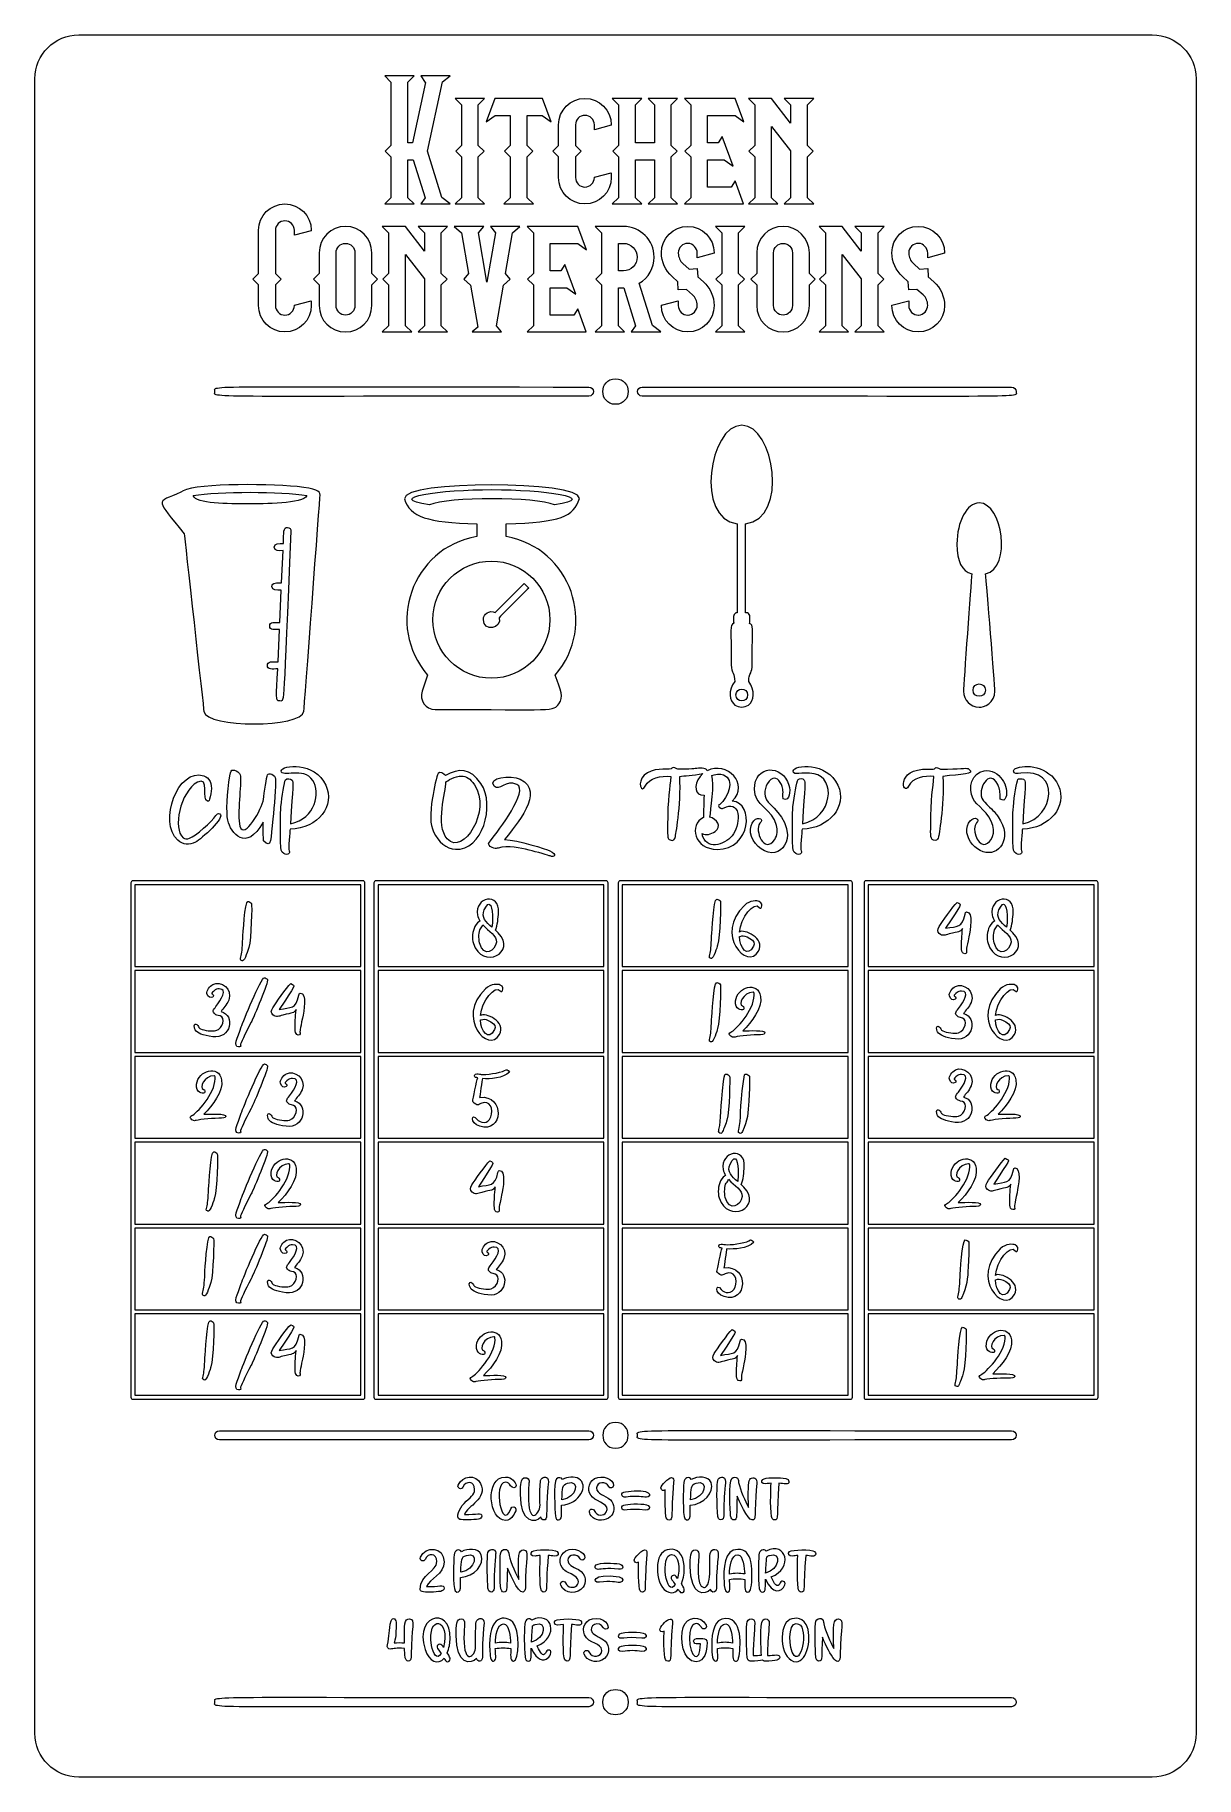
# Model space of a CAD drawing. Header units: inches. Extents: x 16.81 to 20.81, y -9.08 to -3.08.
import ezdxf

# ---------------------------------------------------------------- set-up
doc = ezdxf.new("R2010")
doc.units = ezdxf.units.IN
doc.header["$MEASUREMENT"] = 0
doc.layers.add('_U+0421_U+043B_U+043E_U+0439 1', color=7, linetype='Continuous')

# ---------------------------------------------------------------- blocks, each defined once
blk = doc.blocks.new('block 2')
at = {"layer": '_U+0421_U+043B_U+043E_U+0439 1', "color": 7, "lineweight": 9, "true_color": 0xffffff}
for points, knots in [([(18.7627, -4.085), (18.7627, -4.085), (18.7627, -3.9447), (18.7627, -3.9447), (18.7627, -3.9447), (18.7428, -3.9249), (18.7428, -3.9249), (18.7428, -3.9249), (18.7627, -3.9051), (18.7627, -3.9051), (18.7627, -3.9051), (18.7627, -3.7648), (18.7627, -3.7648), (18.7627, -3.7648), (18.7411, -3.7432), (18.7411, -3.7432), (18.7411, -3.7432), (18.8388, -3.7432), (18.8388, -3.7432), (18.8969, -3.7432), (18.9442, -3.7905), (18.9442, -3.8486), (18.9442, -3.8855), (18.9246, -3.92), (18.893, -3.939), (18.893, -3.939), (18.9381, -4.0847), (18.9381, -4.0847), (18.9381, -4.0847), (18.9667, -4.1066), (18.9667, -4.1066), (18.9667, -4.1066), (18.8653, -4.1066), (18.8653, -4.1066), (18.8653, -4.1066), (18.8799, -4.0854), (18.8799, -4.0854), (18.8799, -4.0854), (18.8393, -3.954), (18.8393, -3.954), (18.8393, -3.954), (18.8388, -3.954), (18.8388, -3.954), (18.8388, -3.954), (18.8209, -3.954), (18.8209, -3.954), (18.8209, -3.954), (18.8209, -4.085), (18.8209, -4.085), (18.8209, -4.085), (18.8424, -4.1066), (18.8424, -4.1066), (18.8424, -4.1066), (18.7411, -4.1066), (18.7411, -4.1066), (18.7411, -4.1066), (18.7627, -4.085), (18.7627, -4.085)], [0, 0, 0, 0, 1, 1, 1, 2, 2, 2, 3, 3, 3, 4, 4, 4, 5, 5, 5, 6, 6, 6, 7, 7, 7, 8, 8, 8, 9, 9, 9, 10, 10, 10, 11, 11, 11, 12, 12, 12, 13, 13, 13, 14, 14, 14, 15, 15, 15, 16, 16, 16, 17, 17, 17, 18, 18, 18, 19, 19, 19, 19]), ([(18.8209, -3.8958), (18.8209, -3.8958), (18.8388, -3.8958), (18.8388, -3.8958), (18.8648, -3.8958), (18.886, -3.8746), (18.886, -3.8486), (18.886, -3.8226), (18.8648, -3.8014), (18.8388, -3.8014), (18.8388, -3.8014), (18.8209, -3.8014), (18.8209, -3.8014), (18.8209, -3.8014), (18.8209, -3.8958), (18.8209, -3.8958)], [0, 0, 0, 0, 1, 1, 1, 2, 2, 2, 3, 3, 3, 4, 4, 4, 5, 5, 5, 5])]:
    blk.add_open_spline(points, degree=3, knots=knots, dxfattribs=at)
blk = doc.blocks.new('block 3')
at = {"layer": '_U+0421_U+043B_U+043E_U+0439 1', "color": 7, "lineweight": 9, "true_color": 0xffffff}
for points, knots in [([(18.4504, -8.6405), (18.4334, -8.6371), (18.4141, -8.6371), (18.3971, -8.6405), (18.3972, -8.6499), (18.3978, -8.6582), (18.3986, -8.665), (18.4007, -8.6857), (18.3885, -8.6886), (18.3829, -8.6783), (18.3796, -8.6723), (18.379, -8.6582), (18.3785, -8.6511), (18.3688, -8.5136), (18.4379, -8.5296), (18.4559, -8.5478), (18.4833, -8.5755), (18.4788, -8.6839), (18.4601, -8.6839), (18.4464, -8.6839), (18.4505, -8.659), (18.4504, -8.6405)], [0, 0, 0, 0, 1, 1, 1, 2, 2, 2, 3, 3, 3, 4, 4, 4, 5, 5, 5, 6, 6, 6, 7, 7, 7, 7]), ([(18.4496, -8.6214), (18.4484, -8.6027), (18.4452, -8.5552), (18.4259, -8.5552), (18.4028, -8.5552), (18.3981, -8.5986), (18.3973, -8.6215), (18.4147, -8.6183), (18.4323, -8.6183), (18.4496, -8.6214)], [0, 0, 0, 0, 1, 1, 1, 2, 2, 2, 3, 3, 3, 3])]:
    blk.add_open_spline(points, degree=3, knots=knots, dxfattribs=at)
blk = doc.blocks.new('block 4')
at = {"layer": '_U+0421_U+043B_U+043E_U+0439 1', "color": 7, "lineweight": 9, "true_color": 0xffffff}
for points, knots in [([(18.521, -8.6392), (18.5203, -8.6626), (18.5242, -8.6839), (18.5104, -8.6839), (18.5056, -8.6839), (18.5005, -8.6798), (18.4997, -8.67), (18.4963, -8.6309), (18.4962, -8.5929), (18.4986, -8.5556), (18.4998, -8.5394), (18.5144, -8.5338), (18.5231, -8.5425), (18.5944, -8.5081), (18.6177, -8.6006), (18.5411, -8.6316), (18.5459, -8.6428), (18.5576, -8.668), (18.5667, -8.6601), (18.5725, -8.655), (18.5706, -8.6479), (18.5783, -8.6463), (18.6109, -8.6403), (18.5619, -8.7288), (18.521, -8.6392)], [0, 0, 0, 0, 1, 1, 1, 2, 2, 2, 3, 3, 3, 4, 4, 4, 5, 5, 5, 6, 6, 6, 7, 7, 7, 8, 8, 8, 8]), ([(18.5218, -8.6185), (18.5685, -8.6073), (18.5788, -8.5432), (18.5348, -8.5573), (18.5315, -8.5584), (18.5284, -8.56), (18.5256, -8.5622), (18.5239, -8.583), (18.5226, -8.6019), (18.5218, -8.6185)], [0, 0, 0, 0, 1, 1, 1, 2, 2, 2, 3, 3, 3, 3])]:
    blk.add_open_spline(points, degree=3, knots=knots, dxfattribs=at)
blk = doc.blocks.new('block 5')
at = {"layer": '_U+0421_U+043B_U+043E_U+0439 1', "color": 7, "lineweight": 9, "true_color": 0xffffff}
for points, knots in [([(20.086, -4.9398), (20.0885, -4.9697), (20.1182, -5.3226), (20.1182, -5.344), (20.1182, -5.3825), (20.0806, -5.4013), (20.0632, -5.3982), (20.0336, -5.3978), (20.0096, -5.3734), (20.0096, -5.344), (20.0096, -5.323), (20.0363, -4.9693), (20.0385, -4.9395), (20.004, -4.9308), (19.9872, -4.8972), (19.9872, -4.8369), (19.9872, -4.7588), (20.0216, -4.6953), (20.0639, -4.6953), (20.1446, -4.6953), (20.1775, -4.9181), (20.086, -4.9398)], [0, 0, 0, 0, 1, 1, 1, 2, 2, 2, 3, 3, 3, 4, 4, 4, 5, 5, 5, 6, 6, 6, 7, 7, 7, 7]), ([(20.0853, -5.3399), (20.0853, -5.3116), (20.0425, -5.3116), (20.0425, -5.3399), (20.0425, -5.3682), (20.0853, -5.3682), (20.0853, -5.3399)], [0, 0, 0, 0, 1, 1, 1, 2, 2, 2, 2])]:
    blk.add_open_spline(points, degree=3, knots=knots, dxfattribs=at)
blk = doc.blocks.new('block 6')
at = {"layer": '_U+0421_U+043B_U+043E_U+0439 1', "color": 7, "lineweight": 9, "true_color": 0xffffff}
for points, knots in [([(18.6042, -8.1836), (18.6028, -8.1671), (18.5967, -8.0673), (18.6083, -8.0564), (18.6154, -8.0495), (18.6252, -8.051), (18.6291, -8.0585), (18.6444, -8.0491), (18.6707, -8.0466), (18.6851, -8.0556), (18.7197, -8.0773), (18.6895, -8.1419), (18.6255, -8.1469), (18.6251, -8.1575), (18.625, -8.17), (18.625, -8.1842), (18.625, -8.2009), (18.6058, -8.2033), (18.6042, -8.1836)], [0, 0, 0, 0, 1, 1, 1, 2, 2, 2, 3, 3, 3, 4, 4, 4, 5, 5, 5, 6, 6, 6, 6]), ([(18.6263, -8.1287), (18.6785, -8.1225), (18.6907, -8.0562), (18.6456, -8.0708), (18.6273, -8.0767), (18.6285, -8.0854), (18.6263, -8.1287)], [0, 0, 0, 0, 1, 1, 1, 2, 2, 2, 2])]:
    blk.add_open_spline(points, degree=3, knots=knots, dxfattribs=at)
blk = doc.blocks.new('block 7')
at = {"layer": '_U+0421_U+043B_U+043E_U+0439 1', "color": 7, "lineweight": 9, "true_color": 0xffffff}
for points, knots in [([(18.4342, -4.7675), (18.4342, -4.7675), (18.4342, -4.8109), (18.4342, -4.8109), (18.658, -4.8502), (18.7506, -5.1184), (18.6034, -5.288), (18.6223, -5.3434), (18.6339, -5.3617), (18.616, -5.3867), (18.5965, -5.4139), (18.6093, -5.4066), (18.1899, -5.4066), (18.1571, -5.4066), (18.1343, -5.3745), (18.1448, -5.3436), (18.1448, -5.3436), (18.1638, -5.288), (18.1638, -5.288), (18.0168, -5.1188), (18.1086, -4.8503), (18.333, -4.8109), (18.333, -4.8109), (18.333, -4.7673), (18.333, -4.7673), (18.1607, -4.7618), (18.1047, -4.7452), (18.0839, -4.6806), (18.0801, -4.6173), (18.6876, -4.6171), (18.6876, -4.68), (18.6645, -4.7423), (18.6248, -4.7622), (18.4342, -4.7675)], [0, 0, 0, 0, 1, 1, 1, 2, 2, 2, 3, 3, 3, 4, 4, 4, 5, 5, 5, 6, 6, 6, 7, 7, 7, 8, 8, 8, 9, 9, 9, 10, 10, 10, 11, 11, 11, 11]), ([(18.6006, -4.702), (18.7662, -4.6765), (18.5596, -4.6493), (18.3857, -4.6493), (18.2123, -4.6493), (18.005, -4.6765), (18.1708, -4.702), (18.2339, -4.6741), (18.5375, -4.6741), (18.6006, -4.702)], [0, 0, 0, 0, 1, 1, 1, 2, 2, 2, 3, 3, 3, 3]), ([(18.3836, -4.8957), (18.2724, -4.8957), (18.182, -4.9862), (18.182, -5.0973), (18.182, -5.2084), (18.2724, -5.2989), (18.3836, -5.2989), (18.4947, -5.2989), (18.5852, -5.2084), (18.5852, -5.0973), (18.5852, -4.9862), (18.4947, -4.8957), (18.3836, -4.8957)], [0, 0, 0, 0, 1, 1, 1, 2, 2, 2, 3, 3, 3, 4, 4, 4, 4])]:
    blk.add_open_spline(points, degree=3, knots=knots, dxfattribs=at)
blk = doc.blocks.new('block 8')
at = {"layer": '_U+0421_U+043B_U+043E_U+0439 1', "color": 7, "lineweight": 9, "true_color": 0xffffff}
for points, knots in [([(18.3473, -5.6612), (18.3993, -5.7379), (18.3509, -5.8945), (18.26, -5.8877), (18.2286, -5.8855), (18.2011, -5.8638), (18.1845, -5.8281), (18.1725, -5.8018), (18.1714, -5.7667), (18.1808, -5.7107), (18.1858, -5.681), (18.1953, -5.634), (18.1998, -5.6274), (18.205, -5.619), (18.2211, -5.6265), (18.225, -5.6345), (18.2712, -5.6077), (18.3113, -5.6082), (18.3473, -5.6612)], [0, 0, 0, 0, 1, 1, 1, 2, 2, 2, 3, 3, 3, 4, 4, 4, 5, 5, 5, 6, 6, 6, 6]), ([(18.3252, -5.6659), (18.3106, -5.6447), (18.2972, -5.6357), (18.2803, -5.6357), (18.2604, -5.6357), (18.2289, -5.6521), (18.2264, -5.6575), (18.2281, -5.6861), (18.1898, -5.8055), (18.2317, -5.8523), (18.2863, -5.9133), (18.385, -5.7529), (18.3252, -5.6659)], [0, 0, 0, 0, 1, 1, 1, 2, 2, 2, 3, 3, 3, 4, 4, 4, 4])]:
    blk.add_open_spline(points, degree=3, knots=knots, dxfattribs=at)
blk = doc.blocks.new('block 9')
at = {"layer": '_U+0421_U+043B_U+043E_U+0439 1', "color": 7, "lineweight": 9, "true_color": 0xffffff}
for points, knots in [([(18.2588, -8.4418), (18.2588, -8.4418), (18.2588, -8.4418), (18.2588, -8.4418), (18.2504, -8.4297), (18.2538, -8.3336), (18.2549, -8.3179), (18.2559, -8.2999), (18.2747, -8.2955), (18.2809, -8.3072), (18.3005, -8.2951), (18.3401, -8.2937), (18.3489, -8.3179), (18.3609, -8.3511), (18.3255, -8.3918), (18.2772, -8.3956), (18.2769, -8.4062), (18.2767, -8.4187), (18.2767, -8.4329), (18.2767, -8.446), (18.2649, -8.4504), (18.2588, -8.4418)], [0, 0, 0, 0, 1, 1, 1, 2, 2, 2, 3, 3, 3, 4, 4, 4, 5, 5, 5, 6, 6, 6, 7, 7, 7, 7]), ([(18.2781, -8.3774), (18.3304, -8.3712), (18.3423, -8.3049), (18.2974, -8.3195), (18.2791, -8.3254), (18.2802, -8.3341), (18.2781, -8.3774)], [0, 0, 0, 0, 1, 1, 1, 2, 2, 2, 2])]:
    blk.add_open_spline(points, degree=3, knots=knots, dxfattribs=at)
blk = doc.blocks.new('block 10')
at = {"layer": '_U+0421_U+043B_U+043E_U+0439 1', "color": 7, "lineweight": 9, "true_color": 0xffffff}
for points, knots in [([(18.2388, -8.631), (18.2371, -8.6396), (18.2347, -8.6478), (18.2316, -8.6552), (18.2402, -8.6685), (18.2414, -8.6733), (18.2414, -8.6763), (18.2414, -8.6833), (18.237, -8.6857), (18.2332, -8.6857), (18.2268, -8.6857), (18.2241, -8.679), (18.2208, -8.6736), (18.2002, -8.6983), (18.1679, -8.685), (18.1551, -8.6441), (18.1131, -8.5109), (18.2652, -8.4937), (18.2388, -8.631)], [0, 0, 0, 0, 1, 1, 1, 2, 2, 2, 3, 3, 3, 4, 4, 4, 5, 5, 5, 6, 6, 6, 6]), ([(18.1779, -8.6302), (18.1826, -8.6583), (18.1957, -8.6823), (18.2103, -8.6576), (18.2076, -8.6537), (18.1965, -8.6395), (18.1965, -8.6352), (18.1965, -8.6299), (18.2006, -8.6258), (18.206, -8.6258), (18.2117, -8.6258), (18.2149, -8.6316), (18.2185, -8.6366), (18.2449, -8.5365), (18.1594, -8.5199), (18.1779, -8.6302)], [0, 0, 0, 0, 1, 1, 1, 2, 2, 2, 3, 3, 3, 4, 4, 4, 5, 5, 5, 5])]:
    blk.add_open_spline(points, degree=3, knots=knots, dxfattribs=at)
blk = doc.blocks.new('block 11')
at = {"layer": '_U+0421_U+043B_U+043E_U+0439 1', "color": 7, "lineweight": 9, "true_color": 0xffffff}
for points, knots in [([(19.305, -8.3179), (19.3063, -8.3008), (19.3231, -8.2962), (19.3295, -8.3048), (19.4015, -8.27), (19.4235, -8.363), (19.3476, -8.3939), (19.3573, -8.4169), (19.3692, -8.4365), (19.3782, -8.4141), (19.3831, -8.4027), (19.3992, -8.4101), (19.3946, -8.4207), (19.383, -8.4482), (19.3522, -8.456), (19.3274, -8.4015), (19.3267, -8.4243), (19.3307, -8.4462), (19.3168, -8.4462), (19.3147, -8.4462), (19.3117, -8.4455), (19.3091, -8.4418), (19.3009, -8.4306), (19.3038, -8.3365), (19.305, -8.3179)], [0, 0, 0, 0, 1, 1, 1, 2, 2, 2, 3, 3, 3, 4, 4, 4, 5, 5, 5, 6, 6, 6, 7, 7, 7, 8, 8, 8, 8]), ([(19.3282, -8.3808), (19.3749, -8.3696), (19.3851, -8.3054), (19.3413, -8.3196), (19.3379, -8.3207), (19.3348, -8.3223), (19.332, -8.3245), (19.3303, -8.3451), (19.329, -8.364), (19.3282, -8.3808)], [0, 0, 0, 0, 1, 1, 1, 2, 2, 2, 3, 3, 3, 3])]:
    blk.add_open_spline(points, degree=3, knots=knots, dxfattribs=at)
blk = doc.blocks.new('block 12')
at = {"layer": '_U+0421_U+043B_U+043E_U+0439 1', "color": 7, "lineweight": 9, "true_color": 0xffffff}
for points, knots in [([(17.3257, -4.8018), (17.2286, -4.6793), (17.2236, -4.6956), (17.3145, -4.6586), (17.3382, -4.6293), (17.5976, -4.6271), (17.7151, -4.6392), (17.7813, -4.6459), (17.7935, -4.654), (17.7938, -4.6683), (17.7938, -4.6683), (17.7939, -4.6683), (17.7939, -4.6683), (17.7934, -4.6737), (17.7383, -5.4071), (17.7379, -5.4125), (17.7302, -5.4707), (17.4031, -5.4707), (17.3934, -5.4132), (17.3934, -5.4132), (17.3934, -5.4132), (17.3934, -5.4132), (17.393, -5.4104), (17.326, -4.8046), (17.3257, -4.8018)], [0, 0, 0, 0, 1, 1, 1, 2, 2, 2, 3, 3, 3, 4, 4, 4, 5, 5, 5, 6, 6, 6, 7, 7, 7, 8, 8, 8, 8]), ([(17.3564, -4.6702), (17.3664, -4.6985), (17.4756, -4.6985), (17.5484, -4.6985), (17.5953, -4.6985), (17.736, -4.6985), (17.7484, -4.6702), (17.6602, -4.6548), (17.4444, -4.6548), (17.3564, -4.6702)], [0, 0, 0, 0, 1, 1, 1, 2, 2, 2, 3, 3, 3, 3]), ([(17.6934, -4.7924), (17.6937, -4.7858), (17.6885, -4.7801), (17.6818, -4.7798), (17.6661, -4.7789), (17.6689, -4.796), (17.6671, -4.8352), (17.6524, -4.8352), (17.6356, -4.8324), (17.6356, -4.8473), (17.6356, -4.8621), (17.6517, -4.8595), (17.666, -4.8595), (17.666, -4.8595), (17.661, -4.971), (17.661, -4.971), (17.6453, -4.971), (17.6278, -4.9679), (17.6278, -4.9832), (17.6278, -4.9982), (17.6448, -4.9953), (17.6599, -4.9953), (17.6599, -4.9953), (17.6549, -5.1069), (17.6549, -5.1069), (17.6373, -5.1069), (17.62, -5.1037), (17.62, -5.119), (17.62, -5.1343), (17.6374, -5.1312), (17.6538, -5.1312), (17.6538, -5.1312), (17.6488, -5.2427), (17.6488, -5.2427), (17.6292, -5.2427), (17.6122, -5.2396), (17.6122, -5.2549), (17.6122, -5.2702), (17.6293, -5.267), (17.6477, -5.267), (17.6433, -5.3652), (17.6387, -5.3765), (17.6549, -5.3772), (17.6725, -5.3777), (17.6658, -5.405), (17.6934, -4.7924)], [0, 0, 0, 0, 1, 1, 1, 2, 2, 2, 3, 3, 3, 4, 4, 4, 5, 5, 5, 6, 6, 6, 7, 7, 7, 8, 8, 8, 9, 9, 9, 10, 10, 10, 11, 11, 11, 12, 12, 12, 13, 13, 13, 14, 14, 14, 15, 15, 15, 15])]:
    blk.add_open_spline(points, degree=3, knots=knots, dxfattribs=at)
blk = doc.blocks.new('block 13')
at = {"layer": '_U+0421_U+043B_U+043E_U+0439 1', "color": 7, "lineweight": 9, "true_color": 0xffffff}
for points, knots in [([(19.232, -8.2988), (19.2582, -8.2988), (19.2717, -8.315), (19.2772, -8.3408), (19.2845, -8.375), (19.2807, -8.4246), (19.2757, -8.4381), (19.2714, -8.4501), (19.2568, -8.45), (19.2568, -8.4307), (19.2568, -8.4174), (19.2568, -8.4081), (19.2568, -8.4028), (19.2397, -8.3993), (19.2205, -8.3993), (19.2035, -8.4028), (19.2038, -8.4183), (19.2103, -8.4462), (19.197, -8.4462), (19.186, -8.4462), (19.1857, -8.4243), (19.1849, -8.4134), (19.1817, -8.367), (19.1855, -8.2988), (19.232, -8.2988)], [0, 0, 0, 0, 1, 1, 1, 2, 2, 2, 3, 3, 3, 4, 4, 4, 5, 5, 5, 6, 6, 6, 7, 7, 7, 8, 8, 8, 8]), ([(19.2037, -8.3838), (19.2211, -8.3806), (19.2387, -8.3805), (19.2561, -8.3837), (19.2548, -8.3649), (19.2516, -8.3174), (19.2323, -8.3174), (19.2093, -8.3174), (19.2046, -8.3608), (19.2037, -8.3838)], [0, 0, 0, 0, 1, 1, 1, 2, 2, 2, 3, 3, 3, 3])]:
    blk.add_open_spline(points, degree=3, knots=knots, dxfattribs=at)
blk = doc.blocks.new('block 14')
at = {"layer": '_U+0421_U+043B_U+043E_U+0439 1', "color": 7, "lineweight": 9, "true_color": 0xffffff}
for points, knots in [([(18.976, -8.3069), (18.9899, -8.2965), (19.0222, -8.2911), (19.038, -8.3198), (19.0525, -8.3462), (19.0499, -8.3894), (19.038, -8.4175), (19.0466, -8.4308), (19.0478, -8.4356), (19.0478, -8.4386), (19.0478, -8.4456), (19.0434, -8.448), (19.0396, -8.448), (19.0333, -8.448), (19.0305, -8.4413), (19.0272, -8.4359), (19.0205, -8.444), (19.0127, -8.4481), (19.0042, -8.4481), (18.9519, -8.4481), (18.9405, -8.3333), (18.976, -8.3069)], [0, 0, 0, 0, 1, 1, 1, 2, 2, 2, 3, 3, 3, 4, 4, 4, 5, 5, 5, 6, 6, 6, 7, 7, 7, 7]), ([(19.0168, -8.4199), (19.0133, -8.4149), (19.0094, -8.4094), (19.0049, -8.4033), (18.9973, -8.3929), (19.0122, -8.3816), (19.0201, -8.3924), (19.0218, -8.3946), (19.0234, -8.3968), (19.025, -8.3989), (19.0324, -8.3706), (19.0319, -8.3167), (19.0042, -8.3167), (18.9635, -8.3167), (18.9865, -8.4711), (19.0168, -8.4199)], [0, 0, 0, 0, 1, 1, 1, 2, 2, 2, 3, 3, 3, 4, 4, 4, 5, 5, 5, 5])]:
    blk.add_open_spline(points, degree=3, knots=knots, dxfattribs=at)
blk = doc.blocks.new('block 15')
at = {"layer": '_U+0421_U+043B_U+043E_U+0439 1', "color": 7, "lineweight": 9, "true_color": 0xffffff}
for points, knots in [([(19.4056, -8.5446), (19.4195, -8.5342), (19.4519, -8.5288), (19.4677, -8.5575), (19.4903, -8.5992), (19.4717, -8.6858), (19.4338, -8.6858), (19.3817, -8.6858), (19.3699, -8.5712), (19.4056, -8.5446)], [0, 0, 0, 0, 1, 1, 1, 2, 2, 2, 3, 3, 3, 3]), ([(19.4267, -8.664), (19.4529, -8.6946), (19.4797, -8.5544), (19.4338, -8.5544), (19.4049, -8.5544), (19.4066, -8.6408), (19.4267, -8.664)], [0, 0, 0, 0, 1, 1, 1, 2, 2, 2, 2])]:
    blk.add_open_spline(points, degree=3, knots=knots, dxfattribs=at)
blk = doc.blocks.new('block 16')
at = {"layer": '_U+0421_U+043B_U+043E_U+0439 1', "color": 7, "lineweight": 9, "true_color": 0xffffff}
for points, knots in [([(19.2153, -8.6405), (19.1982, -8.637), (19.179, -8.637), (19.162, -8.6405), (19.1623, -8.6569), (19.1687, -8.6839), (19.1555, -8.6839), (19.1416, -8.6839), (19.1427, -8.6438), (19.1427, -8.6266), (19.1427, -8.5868), (19.1504, -8.5365), (19.1905, -8.5365), (19.2575, -8.5365), (19.2394, -8.6619), (19.2342, -8.6758), (19.2318, -8.6825), (19.2279, -8.6839), (19.225, -8.6839), (19.2114, -8.6839), (19.2154, -8.659), (19.2153, -8.6405)], [0, 0, 0, 0, 1, 1, 1, 2, 2, 2, 3, 3, 3, 4, 4, 4, 5, 5, 5, 6, 6, 6, 7, 7, 7, 7]), ([(19.2146, -8.6214), (19.2134, -8.6026), (19.2101, -8.5552), (19.1908, -8.5552), (19.1678, -8.5552), (19.1631, -8.5984), (19.1622, -8.6215), (19.1797, -8.6183), (19.1972, -8.6182), (19.2146, -8.6214)], [0, 0, 0, 0, 1, 1, 1, 2, 2, 2, 3, 3, 3, 3])]:
    blk.add_open_spline(points, degree=3, knots=knots, dxfattribs=at)
blk = doc.blocks.new('block 17')
at = {"layer": '_U+0421_U+043B_U+043E_U+0439 1', "color": 7, "lineweight": 9, "true_color": 0xffffff}
for points, knots in [([(19.2588, -4.7667), (19.2588, -4.7667), (19.2588, -5.0736), (19.2588, -5.0736), (19.2588, -5.0736), (19.2656, -5.0736), (19.2656, -5.0736), (19.2711, -5.0766), (19.2738, -5.082), (19.2738, -5.0874), (19.2738, -5.0906), (19.2742, -5.1071), (19.2732, -5.11), (19.2871, -5.1161), (19.2823, -5.1302), (19.2823, -5.1907), (19.2823, -5.2665), (19.2823, -5.2695), (19.2742, -5.2861), (19.2684, -5.2982), (19.2706, -5.3006), (19.2698, -5.3107), (19.2936, -5.3398), (19.2881, -5.3778), (19.2691, -5.3915), (19.2562, -5.4006), (19.2355, -5.4006), (19.2227, -5.3915), (19.2034, -5.3781), (19.1978, -5.3394), (19.222, -5.3106), (19.222, -5.2806), (19.2099, -5.2829), (19.2099, -5.2531), (19.2099, -5.1247), (19.2039, -5.1164), (19.2187, -5.1099), (19.2183, -5.1086), (19.218, -5.1068), (19.218, -5.1052), (19.218, -5.0908), (19.2153, -5.0798), (19.2261, -5.0736), (19.2261, -5.0736), (19.2306, -5.0736), (19.2306, -5.0736), (19.2306, -5.0736), (19.2306, -4.7667), (19.2306, -4.7667), (19.084, -4.7514), (19.134, -4.4279), (19.2462, -4.4279), (19.3581, -4.4279), (19.4094, -4.7495), (19.2588, -4.7667)], [0, 0, 0, 0, 1, 1, 1, 2, 2, 2, 3, 3, 3, 4, 4, 4, 5, 5, 5, 6, 6, 6, 7, 7, 7, 8, 8, 8, 9, 9, 9, 10, 10, 10, 11, 11, 11, 12, 12, 12, 13, 13, 13, 14, 14, 14, 15, 15, 15, 16, 16, 16, 17, 17, 17, 18, 18, 18, 18]), ([(19.226, -5.3567), (19.226, -5.3833), (19.2663, -5.3833), (19.2663, -5.3567), (19.2663, -5.3302), (19.226, -5.33), (19.226, -5.3567)], [0, 0, 0, 0, 1, 1, 1, 2, 2, 2, 2])]:
    blk.add_open_spline(points, degree=3, knots=knots, dxfattribs=at)
blk = doc.blocks.new('block 18')
at = {"layer": '_U+0421_U+043B_U+043E_U+0439 1', "color": 7, "lineweight": 9, "true_color": 0xffffff}
for points, knots in [([(19.127, -5.6173), (19.1944, -5.5838), (19.2739, -5.6622), (19.2135, -5.7222), (19.2905, -5.728), (19.2784, -5.8884), (19.1619, -5.8884), (19.081, -5.8884), (19.0631, -5.804), (19.1142, -5.7785), (19.1146, -5.7533), (19.1148, -5.7277), (19.1165, -5.7022), (19.1165, -5.7022), (19.105, -5.7004), (19.105, -5.7004), (19.0803, -5.696), (19.0826, -5.6528), (19.112, -5.6274), (19.0777, -5.6334), (19.0464, -5.6353), (19.0325, -5.6368), (19.0377, -5.7395), (19.0173, -5.8445), (19.0173, -5.8445), (19.0173, -5.8445), (19.0173, -5.8445), (19.0173, -5.8445), (19.0171, -5.8545), (19.0096, -5.861), (18.9993, -5.8556), (18.9905, -5.851), (18.9905, -5.8502), (18.9905, -5.8066), (18.9905, -5.7093), (18.9983, -5.678), (19.0018, -5.6372), (18.967, -5.6348), (18.9288, -5.6402), (18.9137, -5.6708), (18.9013, -5.6974), (18.8843, -5.6578), (18.9097, -5.633), (18.9366, -5.6065), (18.9894, -5.6127), (19.0033, -5.6115), (19.0047, -5.6069), (19.0118, -5.6038), (19.0221, -5.6109), (19.0265, -5.6142), (19.08, -5.6108), (19.0854, -5.6103), (19.1002, -5.6091), (19.1219, -5.6056), (19.127, -5.6173)], [0, 0, 0, 0, 1, 1, 1, 2, 2, 2, 3, 3, 3, 4, 4, 4, 5, 5, 5, 6, 6, 6, 7, 7, 7, 8, 8, 8, 9, 9, 9, 10, 10, 10, 11, 11, 11, 12, 12, 12, 13, 13, 13, 14, 14, 14, 15, 15, 15, 16, 16, 16, 17, 17, 17, 18, 18, 18, 18]), ([(19.1363, -5.7769), (19.1589, -5.783), (19.1789, -5.8099), (19.1544, -5.8266), (19.1404, -5.8363), (19.1226, -5.8422), (19.1095, -5.8331), (19.1099, -5.8369), (19.1107, -5.8407), (19.1122, -5.8447), (19.1307, -5.8943), (19.1954, -5.8686), (19.2177, -5.835), (19.2303, -5.8161), (19.2359, -5.7826), (19.2326, -5.765), (19.2275, -5.7387), (19.207, -5.7333), (19.185, -5.7449), (19.1801, -5.7473), (19.1783, -5.7479), (19.1736, -5.7465), (19.1638, -5.743), (19.1636, -5.7339), (19.1701, -5.7334), (19.1995, -5.7109), (19.223, -5.6467), (19.1834, -5.6316), (19.1732, -5.6278), (19.1509, -5.6294), (19.1431, -5.6343), (19.1527, -5.6603), (19.1393, -5.7545), (19.1363, -5.7769)], [0, 0, 0, 0, 1, 1, 1, 2, 2, 2, 3, 3, 3, 4, 4, 4, 5, 5, 5, 6, 6, 6, 7, 7, 7, 8, 8, 8, 9, 9, 9, 10, 10, 10, 11, 11, 11, 11])]:
    blk.add_open_spline(points, degree=3, knots=knots, dxfattribs=at)
blk = doc.blocks.new('block 19')
at = {"layer": '_U+0421_U+043B_U+043E_U+0439 1', "color": 7, "lineweight": 9, "true_color": 0xffffff}
for points, knots in [([(19.1402, -8.0692), (19.1523, -8.1029), (19.1161, -8.1432), (19.0685, -8.1469), (19.0682, -8.1574), (19.0681, -8.17), (19.0681, -8.1842), (19.0681, -8.1976), (19.056, -8.2014), (19.0501, -8.1931), (19.042, -8.1815), (19.0449, -8.0886), (19.0462, -8.0692), (19.0473, -8.0507), (19.0662, -8.047), (19.0722, -8.0585), (19.0928, -8.0458), (19.1317, -8.0458), (19.1402, -8.0692)], [0, 0, 0, 0, 1, 1, 1, 2, 2, 2, 3, 3, 3, 4, 4, 4, 5, 5, 5, 6, 6, 6, 6]), ([(19.0887, -8.0708), (19.0697, -8.0769), (19.0714, -8.088), (19.0694, -8.1287), (19.1217, -8.1225), (19.1336, -8.0562), (19.0887, -8.0708)], [0, 0, 0, 0, 1, 1, 1, 2, 2, 2, 2])]:
    blk.add_open_spline(points, degree=3, knots=knots, dxfattribs=at)
blk = doc.blocks.new('block 20')
at = {"layer": '_U+0421_U+043B_U+043E_U+0439 1', "color": 7, "lineweight": 9, "true_color": 0xffffff}
for points, knots in [([(17.7904, -3.9447), (17.7904, -3.9447), (17.7705, -3.9249), (17.7705, -3.9249), (17.7705, -3.9249), (17.7904, -3.9051), (17.7904, -3.9051), (17.7904, -3.9051), (17.7904, -3.834), (17.7904, -3.834), (17.7904, -3.7839), (17.8311, -3.7432), (17.8811, -3.7432), (17.9312, -3.7432), (17.9719, -3.7839), (17.9719, -3.834), (17.9719, -3.834), (17.9719, -3.9051), (17.9719, -3.9051), (17.9719, -3.9051), (17.9917, -3.9249), (17.9917, -3.9249), (17.9917, -3.9249), (17.9719, -3.9447), (17.9719, -3.9447), (17.9719, -3.9447), (17.9719, -4.0158), (17.9719, -4.0158), (17.9719, -4.0659), (17.9312, -4.1066), (17.8811, -4.1066), (17.8311, -4.1066), (17.7904, -4.0659), (17.7904, -4.0158), (17.7904, -4.0158), (17.7904, -3.9447), (17.7904, -3.9447)], [0, 0, 0, 0, 1, 1, 1, 2, 2, 2, 3, 3, 3, 4, 4, 4, 5, 5, 5, 6, 6, 6, 7, 7, 7, 8, 8, 8, 9, 9, 9, 10, 10, 10, 11, 11, 11, 12, 12, 12, 12]), ([(17.8486, -4.0158), (17.8486, -4.0338), (17.8632, -4.0484), (17.8811, -4.0484), (17.8991, -4.0484), (17.9137, -4.0338), (17.9137, -4.0158), (17.9137, -4.0158), (17.9137, -3.834), (17.9137, -3.834), (17.9137, -3.816), (17.8991, -3.8014), (17.8811, -3.8014), (17.8632, -3.8014), (17.8486, -3.816), (17.8486, -3.834), (17.8486, -3.834), (17.8486, -4.0158), (17.8486, -4.0158)], [0, 0, 0, 0, 1, 1, 1, 2, 2, 2, 3, 3, 3, 4, 4, 4, 5, 5, 5, 6, 6, 6, 6])]:
    blk.add_open_spline(points, degree=3, knots=knots, dxfattribs=at)
blk = doc.blocks.new('block 21')
at = {"layer": '_U+0421_U+043B_U+043E_U+0439 1', "color": 7, "lineweight": 9, "true_color": 0xffffff}
for points, knots in [([(19.4789, -3.9051), (19.4789, -3.9051), (19.4988, -3.9249), (19.4988, -3.9249), (19.4988, -3.9249), (19.4789, -3.9447), (19.4789, -3.9447), (19.4789, -3.9447), (19.4789, -4.0158), (19.4789, -4.0158), (19.4789, -4.0659), (19.4382, -4.1066), (19.3882, -4.1066), (19.3381, -4.1066), (19.2974, -4.0659), (19.2974, -4.0158), (19.2974, -4.0158), (19.2974, -3.9447), (19.2974, -3.9447), (19.2974, -3.9447), (19.2775, -3.9249), (19.2775, -3.9249), (19.2775, -3.9249), (19.2974, -3.9051), (19.2974, -3.9051), (19.2974, -3.9051), (19.2974, -3.834), (19.2974, -3.834), (19.2974, -3.7839), (19.3381, -3.7432), (19.3882, -3.7432), (19.4382, -3.7432), (19.4789, -3.7839), (19.4789, -3.834), (19.4789, -3.834), (19.4789, -3.9051), (19.4789, -3.9051)], [0, 0, 0, 0, 1, 1, 1, 2, 2, 2, 3, 3, 3, 4, 4, 4, 5, 5, 5, 6, 6, 6, 7, 7, 7, 8, 8, 8, 9, 9, 9, 10, 10, 10, 11, 11, 11, 12, 12, 12, 12]), ([(19.4207, -3.834), (19.4207, -3.816), (19.4061, -3.8014), (19.3882, -3.8014), (19.3702, -3.8014), (19.3556, -3.816), (19.3556, -3.834), (19.3556, -3.834), (19.3556, -4.0158), (19.3556, -4.0158), (19.3556, -4.0338), (19.3702, -4.0484), (19.3882, -4.0484), (19.4061, -4.0484), (19.4207, -4.0338), (19.4207, -4.0158), (19.4207, -4.0158), (19.4207, -3.834), (19.4207, -3.834)], [0, 0, 0, 0, 1, 1, 1, 2, 2, 2, 3, 3, 3, 4, 4, 4, 5, 5, 5, 6, 6, 6, 6])]:
    blk.add_open_spline(points, degree=3, knots=knots, dxfattribs=at)
blk = doc.blocks.new('block 22')
at = {"layer": '_U+0421_U+043B_U+043E_U+0439 1', "color": 7, "lineweight": 9, "true_color": 0xffffff}
for points in [[(17.1558, -6.2921), (17.9341, -6.2921), (17.9341, -6.0104), (17.1558, -6.0104), (17.1558, -6.2921)], [(17.1558, -6.5876), (17.9341, -6.5876), (17.9341, -6.306), (17.1558, -6.306), (17.1558, -6.5876)], [(17.1558, -6.8831), (17.9341, -6.8831), (17.9341, -6.6015), (17.1558, -6.6015), (17.1558, -6.8831)], [(17.1558, -7.1786), (17.9341, -7.1786), (17.9341, -6.897), (17.1558, -6.897), (17.1558, -7.1786)], [(17.1558, -7.4741), (17.9341, -7.4741), (17.9341, -7.1925), (17.1558, -7.1925), (17.1558, -7.4741)], [(17.1558, -7.7681), (17.9341, -7.7681), (17.9341, -7.488), (17.1558, -7.488), (17.1558, -7.7681)]]:
    blk.add_lwpolyline(points, dxfattribs=at)
blk.add_open_spline([(17.1488, -5.9966), (17.1488, -5.9966), (17.9411, -5.9966), (17.9411, -5.9966), (17.9449, -5.9966), (17.948, -5.9997), (17.948, -6.0035), (17.948, -6.0035), (17.948, -7.775), (17.948, -7.775), (17.948, -7.7789), (17.9449, -7.782), (17.9411, -7.782), (17.9411, -7.782), (17.1488, -7.782), (17.1488, -7.782), (17.145, -7.782), (17.1419, -7.7789), (17.1419, -7.775), (17.1419, -7.775), (17.1419, -6.0035), (17.1419, -6.0035), (17.1419, -5.9997), (17.145, -5.9966), (17.1488, -5.9966)], degree=3, knots=[0, 0, 0, 0, 1, 1, 1, 2, 2, 2, 3, 3, 3, 4, 4, 4, 5, 5, 5, 6, 6, 6, 7, 7, 7, 8, 8, 8, 8], dxfattribs=at)
blk = doc.blocks.new('block 23')
at = {"layer": '_U+0421_U+043B_U+043E_U+0439 1', "color": 7, "lineweight": 9, "true_color": 0xffffff}
for points, knots in [([(20.1959, -7.2699), (20.1947, -7.273), (20.1921, -7.2754), (20.1879, -7.2705), (20.1714, -7.2476), (20.1226, -7.3069), (20.1199, -7.3556), (20.1347, -7.3428), (20.2093, -7.3763), (20.185, -7.4212), (20.1482, -7.4891), (20.0318, -7.3637), (20.1366, -7.2636), (20.1561, -7.2451), (20.18, -7.247), (20.1878, -7.2505), (20.198, -7.255), (20.1981, -7.2645), (20.1959, -7.2699)], [0, 0, 0, 0, 1, 1, 1, 2, 2, 2, 3, 3, 3, 4, 4, 4, 5, 5, 5, 6, 6, 6, 6]), ([(20.1199, -7.3709), (20.1205, -7.4087), (20.1472, -7.4456), (20.1679, -7.4041), (20.1733, -7.3933), (20.1701, -7.3865), (20.1553, -7.377), (20.1426, -7.3692), (20.1332, -7.3673), (20.1273, -7.3687), (20.1222, -7.3699), (20.1199, -7.3709), (20.1199, -7.3709)], [0, 0, 0, 0, 1, 1, 1, 2, 2, 2, 3, 3, 3, 4, 4, 4, 4])]:
    blk.add_open_spline(points, degree=3, knots=knots, dxfattribs=at)
blk = doc.blocks.new('block 24')
at = {"layer": '_U+0421_U+043B_U+043E_U+0439 1', "color": 7, "lineweight": 9, "true_color": 0xffffff}
for points in [[(19.6812, -6.2921), (20.4595, -6.2921), (20.4595, -6.0104), (19.6812, -6.0104), (19.6812, -6.2921)], [(19.6812, -6.5876), (20.4595, -6.5876), (20.4595, -6.306), (19.6812, -6.306), (19.6812, -6.5876)], [(19.6812, -6.8831), (20.4595, -6.8831), (20.4595, -6.6015), (19.6812, -6.6015), (19.6812, -6.8831)], [(19.6812, -7.1786), (20.4595, -7.1786), (20.4595, -6.897), (19.6812, -6.897), (19.6812, -7.1786)], [(19.6812, -7.4741), (20.4595, -7.4741), (20.4595, -7.1925), (19.6812, -7.1925), (19.6812, -7.4741)], [(19.6812, -7.7681), (20.4595, -7.7681), (20.4595, -7.488), (19.6812, -7.488), (19.6812, -7.7681)]]:
    blk.add_lwpolyline(points, dxfattribs=at)
blk.add_open_spline([(19.6742, -5.9966), (19.6742, -5.9966), (20.4664, -5.9966), (20.4664, -5.9966), (20.4703, -5.9966), (20.4734, -5.9997), (20.4734, -6.0035), (20.4734, -6.0035), (20.4734, -7.775), (20.4734, -7.775), (20.4734, -7.7789), (20.4703, -7.782), (20.4664, -7.782), (20.4664, -7.782), (19.6742, -7.782), (19.6742, -7.782), (19.6704, -7.782), (19.6673, -7.7789), (19.6673, -7.775), (19.6673, -7.775), (19.6673, -6.0035), (19.6673, -6.0035), (19.6673, -5.9997), (19.6704, -5.9966), (19.6742, -5.9966)], degree=3, knots=[0, 0, 0, 0, 1, 1, 1, 2, 2, 2, 3, 3, 3, 4, 4, 4, 5, 5, 5, 6, 6, 6, 7, 7, 7, 8, 8, 8, 8], dxfattribs=at)
blk = doc.blocks.new('block 25')
at = {"layer": '_U+0421_U+043B_U+043E_U+0439 1', "color": 7, "lineweight": 9, "true_color": 0xffffff}
for points, knots in [([(20.1959, -6.3749), (20.1947, -6.378), (20.1921, -6.3804), (20.1879, -6.3755), (20.1714, -6.3526), (20.1226, -6.4118), (20.1199, -6.4606), (20.1347, -6.4477), (20.2093, -6.4812), (20.185, -6.5262), (20.1482, -6.594), (20.0318, -6.4687), (20.1366, -6.3686), (20.1561, -6.3501), (20.18, -6.3519), (20.1878, -6.3554), (20.198, -6.36), (20.1981, -6.3695), (20.1959, -6.3749)], [0, 0, 0, 0, 1, 1, 1, 2, 2, 2, 3, 3, 3, 4, 4, 4, 5, 5, 5, 6, 6, 6, 6]), ([(20.1199, -6.4759), (20.1205, -6.5137), (20.1472, -6.5505), (20.1679, -6.509), (20.1733, -6.4983), (20.1701, -6.4915), (20.1553, -6.482), (20.1426, -6.4742), (20.1332, -6.4723), (20.1273, -6.4737), (20.1222, -6.4749), (20.1199, -6.4759), (20.1199, -6.4759)], [0, 0, 0, 0, 1, 1, 1, 2, 2, 2, 3, 3, 3, 4, 4, 4, 4])]:
    blk.add_open_spline(points, degree=3, knots=knots, dxfattribs=at)
blk = doc.blocks.new('block 26')
at = {"layer": '_U+0421_U+043B_U+043E_U+0439 1', "color": 7, "lineweight": 9, "true_color": 0xffffff}
for points, knots in [([(20.1794, -6.176), (20.2475, -6.2441), (20.1238, -6.3045), (20.0944, -6.2124), (20.0889, -6.1954), (20.091, -6.1699), (20.0992, -6.1543), (20.1056, -6.1431), (20.1117, -6.1373), (20.1166, -6.1351), (20.1128, -6.1289), (20.1099, -6.1221), (20.1086, -6.1144), (20.0975, -6.0514), (20.1867, -6.0357), (20.1809, -6.1058), (20.1796, -6.1232), (20.1781, -6.1513), (20.1703, -6.1668), (20.1703, -6.1668), (20.1794, -6.176), (20.1794, -6.176)], [0, 0, 0, 0, 1, 1, 1, 2, 2, 2, 3, 3, 3, 4, 4, 4, 5, 5, 5, 6, 6, 6, 7, 7, 7, 7]), ([(20.1581, -6.1563), (20.1616, -6.146), (20.1613, -6.0815), (20.1501, -6.0781), (20.1482, -6.0775), (20.1428, -6.0735), (20.1319, -6.0964), (20.1201, -6.1223), (20.1383, -6.14), (20.1581, -6.1563)], [0, 0, 0, 0, 1, 1, 1, 2, 2, 2, 3, 3, 3, 3]), ([(20.1735, -6.2082), (20.1759, -6.1856), (20.1469, -6.1711), (20.1266, -6.1485), (20.1254, -6.1527), (20.123, -6.1573), (20.1189, -6.162), (20.1123, -6.1697), (20.1119, -6.1961), (20.1156, -6.2106), (20.1299, -6.2644), (20.1703, -6.2367), (20.1735, -6.2082)], [0, 0, 0, 0, 1, 1, 1, 2, 2, 2, 3, 3, 3, 4, 4, 4, 4])]:
    blk.add_open_spline(points, degree=3, knots=knots, dxfattribs=at)
blk = doc.blocks.new('block 27')
at = {"layer": '_U+0421_U+043B_U+043E_U+0439 1', "color": 7, "lineweight": 9, "true_color": 0xffffff}
for points in [[(17.9931, -6.2921), (18.7714, -6.2921), (18.7714, -6.0104), (17.9931, -6.0104), (17.9931, -6.2921)], [(17.9931, -6.5876), (18.7714, -6.5876), (18.7714, -6.306), (17.9931, -6.306), (17.9931, -6.5876)], [(17.9931, -6.8831), (18.7714, -6.8831), (18.7714, -6.6015), (17.9931, -6.6015), (17.9931, -6.8831)], [(17.9931, -7.1786), (18.7714, -7.1786), (18.7714, -6.897), (17.9931, -6.897), (17.9931, -7.1786)], [(17.9931, -7.4741), (18.7714, -7.4741), (18.7714, -7.1925), (17.9931, -7.1925), (17.9931, -7.4741)], [(17.9931, -7.7681), (18.7714, -7.7681), (18.7714, -7.488), (17.9931, -7.488), (17.9931, -7.7681)]]:
    blk.add_lwpolyline(points, dxfattribs=at)
blk.add_open_spline([(17.9792, -7.775), (17.9792, -7.775), (17.9792, -6.0035), (17.9792, -6.0035), (17.9792, -5.9997), (17.9823, -5.9966), (17.9861, -5.9966), (17.9861, -5.9966), (18.7783, -5.9966), (18.7783, -5.9966), (18.7822, -5.9966), (18.7853, -5.9997), (18.7853, -6.0035), (18.7853, -6.0035), (18.7853, -7.775), (18.7853, -7.775), (18.7853, -7.7789), (18.7822, -7.782), (18.7783, -7.782), (18.7783, -7.782), (17.9861, -7.782), (17.9861, -7.782), (17.9823, -7.782), (17.9792, -7.7789), (17.9792, -7.775)], degree=3, knots=[0, 0, 0, 0, 1, 1, 1, 2, 2, 2, 3, 3, 3, 4, 4, 4, 5, 5, 5, 6, 6, 6, 7, 7, 7, 8, 8, 8, 8], dxfattribs=at)
blk = doc.blocks.new('block 28')
at = {"layer": '_U+0421_U+043B_U+043E_U+0439 1', "color": 7, "lineweight": 9, "true_color": 0xffffff}
for points, knots in [([(19.3143, -6.0876), (19.313, -6.0907), (19.3105, -6.0931), (19.3063, -6.0882), (19.2898, -6.0653), (19.2409, -6.1245), (19.2383, -6.1733), (19.253, -6.1604), (19.3277, -6.1939), (19.3034, -6.2389), (19.2666, -6.3067), (19.1502, -6.1814), (19.2549, -6.0813), (19.2745, -6.0628), (19.2984, -6.0646), (19.3062, -6.0681), (19.3163, -6.0727), (19.3164, -6.0822), (19.3143, -6.0876)], [0, 0, 0, 0, 1, 1, 1, 2, 2, 2, 3, 3, 3, 4, 4, 4, 5, 5, 5, 6, 6, 6, 6]), ([(19.2383, -6.1886), (19.2389, -6.2264), (19.2655, -6.2632), (19.2863, -6.2218), (19.2916, -6.211), (19.2884, -6.2042), (19.2737, -6.1947), (19.261, -6.1869), (19.2516, -6.185), (19.2457, -6.1864), (19.2406, -6.1876), (19.2383, -6.1886), (19.2383, -6.1886)], [0, 0, 0, 0, 1, 1, 1, 2, 2, 2, 3, 3, 3, 4, 4, 4, 4])]:
    blk.add_open_spline(points, degree=3, knots=knots, dxfattribs=at)
blk = doc.blocks.new('block 29')
at = {"layer": '_U+0421_U+043B_U+043E_U+0439 1', "color": 7, "lineweight": 9, "true_color": 0xffffff}
for points, knots in [([(18.4068, -6.176), (18.4748, -6.2441), (18.3511, -6.3045), (18.3217, -6.2124), (18.3162, -6.1954), (18.3184, -6.1699), (18.3266, -6.1543), (18.3329, -6.1431), (18.339, -6.1373), (18.3439, -6.1351), (18.3402, -6.1289), (18.3373, -6.1221), (18.3359, -6.1144), (18.3249, -6.0514), (18.414, -6.0357), (18.4082, -6.1058), (18.4069, -6.1232), (18.4054, -6.1513), (18.3976, -6.1668), (18.3976, -6.1668), (18.4068, -6.176), (18.4068, -6.176)], [0, 0, 0, 0, 1, 1, 1, 2, 2, 2, 3, 3, 3, 4, 4, 4, 5, 5, 5, 6, 6, 6, 7, 7, 7, 7]), ([(18.3854, -6.1563), (18.3889, -6.146), (18.3887, -6.0815), (18.3775, -6.0781), (18.3756, -6.0775), (18.3701, -6.0735), (18.3592, -6.0964), (18.3474, -6.1223), (18.3656, -6.14), (18.3854, -6.1563)], [0, 0, 0, 0, 1, 1, 1, 2, 2, 2, 3, 3, 3, 3]), ([(18.4008, -6.2082), (18.4032, -6.1856), (18.3743, -6.1711), (18.354, -6.1485), (18.3528, -6.1527), (18.3503, -6.1573), (18.3462, -6.162), (18.3396, -6.1697), (18.3392, -6.1961), (18.343, -6.2106), (18.3573, -6.2644), (18.3976, -6.2367), (18.4008, -6.2082)], [0, 0, 0, 0, 1, 1, 1, 2, 2, 2, 3, 3, 3, 4, 4, 4, 4])]:
    blk.add_open_spline(points, degree=3, knots=knots, dxfattribs=at)
blk = doc.blocks.new('block 30')
at = {"layer": '_U+0421_U+043B_U+043E_U+0439 1', "color": 7, "lineweight": 9, "true_color": 0xffffff}
for points, knots in [([(18.4224, -6.3749), (18.4212, -6.378), (18.4187, -6.3804), (18.4144, -6.3755), (18.3979, -6.3526), (18.3491, -6.4118), (18.3464, -6.4606), (18.3612, -6.4477), (18.4359, -6.4812), (18.4115, -6.5262), (18.3747, -6.594), (18.2583, -6.4687), (18.3631, -6.3686), (18.3826, -6.3501), (18.4065, -6.3519), (18.4143, -6.3554), (18.4245, -6.36), (18.4246, -6.3695), (18.4224, -6.3749)], [0, 0, 0, 0, 1, 1, 1, 2, 2, 2, 3, 3, 3, 4, 4, 4, 5, 5, 5, 6, 6, 6, 6]), ([(18.3464, -6.4759), (18.347, -6.5137), (18.3737, -6.5505), (18.3944, -6.509), (18.3998, -6.4983), (18.3966, -6.4915), (18.3818, -6.482), (18.3691, -6.4742), (18.3598, -6.4723), (18.3539, -6.4737), (18.3487, -6.4749), (18.3464, -6.4759), (18.3464, -6.4759)], [0, 0, 0, 0, 1, 1, 1, 2, 2, 2, 3, 3, 3, 4, 4, 4, 4])]:
    blk.add_open_spline(points, degree=3, knots=knots, dxfattribs=at)
blk = doc.blocks.new('block 31')
at = {"layer": '_U+0421_U+043B_U+043E_U+0439 1', "color": 7, "lineweight": 9, "true_color": 0xffffff}
for points, knots in [([(19.2532, -7.052), (19.3213, -7.1201), (19.1975, -7.1805), (19.1681, -7.0884), (19.1627, -7.0714), (19.1648, -7.0459), (19.173, -7.0303), (19.1794, -7.0191), (19.1855, -7.0133), (19.1904, -7.0111), (19.1866, -7.0049), (19.1837, -6.9981), (19.1823, -6.9905), (19.1713, -6.9274), (19.2605, -6.9117), (19.2547, -6.9819), (19.2534, -6.9993), (19.2519, -7.0273), (19.2441, -7.0429), (19.2441, -7.0429), (19.2532, -7.052), (19.2532, -7.052)], [0, 0, 0, 0, 1, 1, 1, 2, 2, 2, 3, 3, 3, 4, 4, 4, 5, 5, 5, 6, 6, 6, 7, 7, 7, 7]), ([(19.2319, -7.0324), (19.2354, -7.022), (19.2351, -6.9576), (19.2239, -6.9541), (19.222, -6.9536), (19.2166, -6.9496), (19.2057, -6.9724), (19.1938, -6.9983), (19.2121, -7.016), (19.2319, -7.0324)], [0, 0, 0, 0, 1, 1, 1, 2, 2, 2, 3, 3, 3, 3]), ([(19.2473, -7.0843), (19.2497, -7.0616), (19.2207, -7.0471), (19.2004, -7.0246), (19.1992, -7.0287), (19.1968, -7.0333), (19.1927, -7.0381), (19.1861, -7.0457), (19.1857, -7.0721), (19.1894, -7.0867), (19.2037, -7.1404), (19.2441, -7.1128), (19.2473, -7.0843)], [0, 0, 0, 0, 1, 1, 1, 2, 2, 2, 3, 3, 3, 4, 4, 4, 4])]:
    blk.add_open_spline(points, degree=3, knots=knots, dxfattribs=at)
blk = doc.blocks.new('block 32')
at = {"layer": '_U+0421_U+043B_U+043E_U+0439 1', "color": 7, "lineweight": 9, "true_color": 0xffffff}
for points in [[(18.8346, -6.2921), (19.613, -6.2921), (19.613, -6.0104), (18.8346, -6.0104), (18.8346, -6.2921)], [(18.8346, -6.5876), (19.613, -6.5876), (19.613, -6.306), (18.8346, -6.306), (18.8346, -6.5876)], [(18.8346, -6.8831), (19.613, -6.8831), (19.613, -6.6015), (18.8346, -6.6015), (18.8346, -6.8831)], [(18.8346, -7.1786), (19.613, -7.1786), (19.613, -6.897), (18.8346, -6.897), (18.8346, -7.1786)], [(18.8346, -7.4741), (19.613, -7.4741), (19.613, -7.1925), (18.8346, -7.1925), (18.8346, -7.4741)], [(18.8346, -7.7681), (19.613, -7.7681), (19.613, -7.488), (18.8346, -7.488), (18.8346, -7.7681)]]:
    blk.add_lwpolyline(points, dxfattribs=at)
blk.add_open_spline([(18.8207, -7.775), (18.8207, -7.775), (18.8207, -6.0035), (18.8207, -6.0035), (18.8207, -5.9997), (18.8238, -5.9966), (18.8277, -5.9966), (18.8277, -5.9966), (19.6199, -5.9966), (19.6199, -5.9966), (19.6237, -5.9966), (19.6269, -5.9997), (19.6269, -6.0035), (19.6269, -6.0035), (19.6269, -7.775), (19.6269, -7.775), (19.6269, -7.7789), (19.6237, -7.782), (19.6199, -7.782), (19.6199, -7.782), (18.8277, -7.782), (18.8277, -7.782), (18.8238, -7.782), (18.8207, -7.7789), (18.8207, -7.775)], degree=3, knots=[0, 0, 0, 0, 1, 1, 1, 2, 2, 2, 3, 3, 3, 4, 4, 4, 5, 5, 5, 6, 6, 6, 7, 7, 7, 8, 8, 8, 8], dxfattribs=at)

msp = doc.modelspace()

# ---------------------------------------------------------------- linework, layer by layer
at = {"layer": '_U+0421_U+043B_U+043E_U+0439 1', "color": 7, "lineweight": 9, "true_color": 0xffffff}
for points in [[(18.0162, -3.6658), (18.1175, -3.6658), (18.0959, -3.6442), (18.0959, -3.5132), (18.1143, -3.5132), (18.155, -3.6446), (18.1404, -3.6658), (18.2418, -3.6658), (18.2131, -3.6439), (18.1637, -3.484), (18.2153, -3.245), (18.2418, -3.2248), (18.1404, -3.2248), (18.156, -3.2474), (18.1565, -3.2474), (18.1116, -3.455), (18.0959, -3.455), (18.0959, -3.2464), (18.1175, -3.2248), (18.0162, -3.2248), (18.0377, -3.2464), (18.0377, -3.4642), (18.0179, -3.4841), (18.0377, -3.5039), (18.0377, -3.6442), (18.0162, -3.6658)], [(18.2588, -3.6658), (18.3602, -3.6658), (18.3386, -3.6442), (18.3386, -3.5039), (18.3584, -3.4841), (18.3386, -3.4642), (18.3386, -3.324), (18.3602, -3.3024), (18.2588, -3.3024), (18.2804, -3.324), (18.2804, -3.4642), (18.2606, -3.4841), (18.2804, -3.5039), (18.2804, -3.6442), (18.2588, -3.6658)], [(18.4485, -3.3606), (18.4485, -3.4642), (18.4287, -3.4841), (18.4485, -3.5039), (18.4485, -3.6442), (18.4269, -3.6658), (18.5283, -3.6658), (18.5067, -3.6442), (18.5067, -3.5039), (18.5265, -3.4841), (18.5067, -3.4642), (18.5067, -3.3606), (18.559, -3.3606), (18.5894, -3.3828), (18.5596, -3.3024), (18.3956, -3.3024), (18.3658, -3.3828), (18.3962, -3.3606), (18.4485, -3.3606)], [(18.8002, -3.6658), (18.9015, -3.6658), (18.88, -3.6442), (18.88, -3.5132), (18.9451, -3.5132), (18.9451, -3.6442), (18.9235, -3.6658), (19.0249, -3.6658), (19.0033, -3.6442), (19.0033, -3.5039), (19.0232, -3.4841), (19.0033, -3.4642), (19.0033, -3.324), (19.0249, -3.3024), (18.9235, -3.3024), (18.9451, -3.324), (18.9451, -3.455), (18.88, -3.455), (18.88, -3.324), (18.9015, -3.3024), (18.8002, -3.3024), (18.8218, -3.324), (18.8218, -3.4642), (18.8019, -3.4841), (18.8218, -3.5039), (18.8218, -3.6442), (18.8002, -3.6658)], [(19.0485, -3.6658), (19.2524, -3.6658), (19.223, -3.5863), (19.2096, -3.6076), (19.1283, -3.6076), (19.1283, -3.5132), (19.1856, -3.5132), (19.2159, -3.5353), (19.1784, -3.4337), (19.165, -3.455), (19.1283, -3.455), (19.1283, -3.3606), (19.2231, -3.3606), (19.2535, -3.3828), (19.2238, -3.3024), (19.0485, -3.3024), (19.0701, -3.324), (19.0701, -3.4642), (19.0503, -3.4841), (19.0701, -3.5039), (19.0701, -3.6442), (19.0485, -3.6658)], [(19.2691, -3.6658), (19.3705, -3.6658), (19.3489, -3.6442), (19.3489, -3.3988), (19.414, -3.4831), (19.414, -3.6442), (19.3925, -3.6658), (19.4938, -3.6658), (19.4722, -3.6442), (19.4722, -3.5039), (19.4921, -3.4841), (19.4722, -3.4642), (19.4722, -3.324), (19.4938, -3.3024), (19.3925, -3.3024), (19.414, -3.324), (19.414, -3.3879), (19.3485, -3.3031), (19.348, -3.3024), (19.2691, -3.3024), (19.2907, -3.324), (19.2907, -3.4642), (19.2708, -3.4841), (19.2907, -3.5039), (19.2907, -3.6442), (19.2691, -3.6658)], [(18.0079, -4.1066), (18.1093, -4.1066), (18.0877, -4.085), (18.0877, -3.8396), (18.1528, -3.9239), (18.1528, -4.085), (18.1313, -4.1066), (18.2326, -4.1066), (18.211, -4.085), (18.211, -3.9447), (18.2309, -3.9249), (18.211, -3.9051), (18.211, -3.7648), (18.2326, -3.7432), (18.1313, -3.7432), (18.1528, -3.7648), (18.1528, -3.8287), (18.0873, -3.7439), (18.0868, -3.7432), (18.0079, -3.7432), (18.0295, -3.7648), (18.0295, -3.9051), (18.0096, -3.9249), (18.0295, -3.9447), (18.0295, -4.085), (18.0079, -4.1066)], [(18.3052, -3.9053), (18.2888, -3.9251), (18.312, -3.9449), (18.3368, -4.0899), (18.3173, -4.1066), (18.4187, -4.1066), (18.401, -4.0852), (18.425, -3.9449), (18.4482, -3.9251), (18.4318, -3.9053), (18.4558, -3.765), (18.4813, -3.7432), (18.38, -3.7432), (18.3976, -3.7646), (18.3685, -3.9347), (18.3394, -3.7646), (18.3571, -3.7432), (18.2557, -3.7432), (18.2812, -3.765), (18.3052, -3.9053)], [(18.6812, -3.8014), (18.7116, -3.8236), (18.6818, -3.7432), (18.5066, -3.7432), (18.5282, -3.7648), (18.5282, -3.9051), (18.5084, -3.9249), (18.5282, -3.9447), (18.5282, -4.085), (18.5066, -4.1066), (18.7105, -4.1066), (18.681, -4.0271), (18.6676, -4.0484), (18.5864, -4.0484), (18.5864, -3.954), (18.6437, -3.954), (18.674, -3.9762), (18.6365, -3.8745), (18.6231, -3.8958), (18.5864, -3.8958), (18.5864, -3.8014), (18.6812, -3.8014)], [(19.2568, -3.7432), (19.1555, -3.7432), (19.1771, -3.7648), (19.1771, -3.9051), (19.1572, -3.9249), (19.1771, -3.9447), (19.1771, -4.085), (19.1555, -4.1066), (19.2568, -4.1066), (19.2353, -4.085), (19.2353, -3.9447), (19.2551, -3.9249), (19.2353, -3.9051), (19.2353, -3.7648), (19.2568, -3.7432)], [(19.5123, -4.1066), (19.6136, -4.1066), (19.5921, -4.085), (19.5921, -3.8396), (19.6572, -3.9239), (19.6572, -4.085), (19.6356, -4.1066), (19.737, -4.1066), (19.7154, -4.085), (19.7154, -3.9447), (19.7352, -3.9249), (19.7154, -3.9051), (19.7154, -3.7648), (19.737, -3.7432), (19.6356, -3.7432), (19.6572, -3.7648), (19.6572, -3.8287), (19.5917, -3.7439), (19.5912, -3.7432), (19.5123, -3.7432), (19.5339, -3.7648), (19.5339, -3.9051), (19.514, -3.9249), (19.5339, -3.9447), (19.5339, -4.085), (19.5123, -4.1066)]]:
    msp.add_lwpolyline(points, dxfattribs=at)
at = {"layer": '_U+0421_U+043B_U+043E_U+0439 1', "color": 1, "lineweight": 9, "true_color": 0xff0000}
msp.add_open_spline([(16.8111, -3.2347), (16.8111, -3.2347), (16.8111, -8.9319), (16.8111, -8.9319), (16.8111, -9.0156), (16.8789, -9.0833), (16.9625, -9.0833), (16.9625, -9.0833), (20.6597, -9.0833), (20.6597, -9.0833), (20.7433, -9.0833), (20.8111, -9.0156), (20.8111, -8.9319), (20.8111, -8.9319), (20.8111, -3.2347), (20.8111, -3.2347), (20.8111, -3.1511), (20.7433, -3.0833), (20.6597, -3.0833), (20.6597, -3.0833), (16.9625, -3.0833), (16.9625, -3.0833), (16.8789, -3.0833), (16.8111, -3.1511), (16.8111, -3.2347)], degree=3, knots=[0, 0, 0, 0, 1, 1, 1, 2, 2, 2, 3, 3, 3, 4, 4, 4, 5, 5, 5, 6, 6, 6, 7, 7, 7, 8, 8, 8, 8], dxfattribs=at)
at = {"layer": '_U+0421_U+043B_U+043E_U+0439 1', "color": 7, "lineweight": 9, "true_color": 0xffffff}
for points, knots in [([(18.6151, -3.575), (18.6151, -3.625), (18.6558, -3.6658), (18.7059, -3.6658), (18.7559, -3.6658), (18.7966, -3.625), (18.7966, -3.575), (18.7966, -3.575), (18.7966, -3.5581), (18.7966, -3.5581), (18.7966, -3.5581), (18.7384, -3.5736), (18.7384, -3.5736), (18.7384, -3.5736), (18.7384, -3.575), (18.7384, -3.575), (18.7384, -3.5929), (18.7238, -3.6075), (18.7059, -3.6075), (18.6879, -3.6075), (18.6733, -3.5929), (18.6733, -3.575), (18.6733, -3.575), (18.6733, -3.5039), (18.6733, -3.5039), (18.6733, -3.5039), (18.6931, -3.4841), (18.6931, -3.4841), (18.6931, -3.4841), (18.6733, -3.4642), (18.6733, -3.4642), (18.6733, -3.4642), (18.6733, -3.3932), (18.6733, -3.3932), (18.6733, -3.3752), (18.6879, -3.3606), (18.7059, -3.3606), (18.7238, -3.3606), (18.7384, -3.3752), (18.7384, -3.3932), (18.7384, -3.3932), (18.7384, -3.41), (18.7384, -3.41), (18.7384, -3.41), (18.7966, -3.3945), (18.7966, -3.3945), (18.7966, -3.3945), (18.7966, -3.3932), (18.7966, -3.3932), (18.7966, -3.3431), (18.7559, -3.3024), (18.7059, -3.3024), (18.6558, -3.3024), (18.6151, -3.3431), (18.6151, -3.3932), (18.6151, -3.3932), (18.6151, -3.4642), (18.6151, -3.4642), (18.6151, -3.4642), (18.5953, -3.4841), (18.5953, -3.4841), (18.5953, -3.4841), (18.6151, -3.5039), (18.6151, -3.5039), (18.6151, -3.5039), (18.6151, -3.575), (18.6151, -3.575)], [0, 0, 0, 0, 1, 1, 1, 2, 2, 2, 3, 3, 3, 4, 4, 4, 5, 5, 5, 6, 6, 6, 7, 7, 7, 8, 8, 8, 9, 9, 9, 10, 10, 10, 11, 11, 11, 12, 12, 12, 13, 13, 13, 14, 14, 14, 15, 15, 15, 16, 16, 16, 17, 17, 17, 18, 18, 18, 19, 19, 19, 20, 20, 20, 21, 21, 21, 22, 22, 22, 22]), ([(17.5817, -4.0158), (17.5817, -4.0659), (17.6224, -4.1066), (17.6725, -4.1066), (17.7225, -4.1066), (17.7633, -4.0659), (17.7633, -4.0158), (17.7633, -4.0158), (17.7633, -3.9989), (17.7633, -3.9989), (17.7633, -3.9989), (17.7051, -4.0145), (17.7051, -4.0145), (17.7051, -4.0145), (17.7051, -4.0158), (17.7051, -4.0158), (17.7051, -4.0338), (17.6904, -4.0484), (17.6725, -4.0484), (17.6545, -4.0484), (17.6399, -4.0338), (17.6399, -4.0158), (17.6399, -4.0158), (17.6399, -3.9447), (17.6399, -3.9447), (17.6399, -3.9447), (17.6597, -3.9249), (17.6597, -3.9249), (17.6597, -3.9249), (17.6399, -3.9051), (17.6399, -3.9051), (17.6399, -3.9051), (17.6399, -3.7564), (17.6399, -3.7564), (17.6399, -3.7384), (17.6545, -3.7238), (17.6725, -3.7238), (17.6904, -3.7238), (17.7051, -3.7384), (17.7051, -3.7564), (17.7051, -3.7564), (17.7051, -3.7733), (17.7051, -3.7733), (17.7051, -3.7733), (17.7633, -3.7577), (17.7633, -3.7577), (17.7633, -3.7577), (17.7633, -3.7564), (17.7633, -3.7564), (17.7633, -3.7063), (17.7225, -3.6656), (17.6725, -3.6656), (17.6224, -3.6656), (17.5817, -3.7063), (17.5817, -3.7564), (17.5817, -3.7564), (17.5817, -3.9051), (17.5817, -3.9051), (17.5817, -3.9051), (17.5619, -3.9249), (17.5619, -3.9249), (17.5619, -3.9249), (17.5817, -3.9447), (17.5817, -3.9447), (17.5817, -3.9447), (17.5817, -4.0158), (17.5817, -4.0158)], [0, 0, 0, 0, 1, 1, 1, 2, 2, 2, 3, 3, 3, 4, 4, 4, 5, 5, 5, 6, 6, 6, 7, 7, 7, 8, 8, 8, 9, 9, 9, 10, 10, 10, 11, 11, 11, 12, 12, 12, 13, 13, 13, 14, 14, 14, 15, 15, 15, 16, 16, 16, 17, 17, 17, 18, 18, 18, 19, 19, 19, 20, 20, 20, 21, 21, 21, 22, 22, 22, 22]), ([(18.9693, -4.0145), (18.9693, -4.0145), (18.9693, -4.0158), (18.9693, -4.0158), (18.9693, -4.0659), (19.01, -4.1066), (19.06, -4.1066), (19.1101, -4.1066), (19.1508, -4.0659), (19.1508, -4.0158), (19.1508, -3.9845), (19.1374, -3.9547), (19.114, -3.9339), (19.114, -3.9339), (19.0942, -3.9162), (19.0942, -3.9162), (19.0942, -3.9162), (19.0925, -3.8883), (19.0925, -3.8883), (19.0925, -3.8883), (19.0646, -3.89), (19.0646, -3.89), (19.0646, -3.89), (19.0435, -3.8712), (19.0435, -3.8712), (19.0333, -3.8621), (19.0275, -3.8491), (19.0275, -3.8354), (19.0275, -3.8354), (19.0275, -3.834), (19.0275, -3.834), (19.0275, -3.8251), (19.031, -3.8168), (19.0373, -3.8106), (19.0435, -3.8047), (19.0515, -3.8014), (19.06, -3.8014), (19.0604, -3.8014), (19.0607, -3.8014), (19.061, -3.8014), (19.0784, -3.802), (19.0926, -3.8172), (19.0926, -3.8354), (19.0926, -3.8354), (19.0926, -3.8509), (19.0926, -3.8509), (19.0926, -3.8509), (19.1508, -3.8353), (19.1508, -3.8353), (19.1508, -3.8353), (19.1508, -3.834), (19.1508, -3.834), (19.1508, -3.7839), (19.1101, -3.7432), (19.06, -3.7432), (19.01, -3.7432), (18.9693, -3.7839), (18.9693, -3.834), (18.9693, -3.8653), (18.9827, -3.8951), (19.006, -3.9159), (19.006, -3.9159), (19.0259, -3.9335), (19.0259, -3.9335), (19.0259, -3.9335), (19.0275, -3.9615), (19.0275, -3.9615), (19.0275, -3.9615), (19.0554, -3.9598), (19.0554, -3.9598), (19.0554, -3.9598), (19.0765, -3.9786), (19.0765, -3.9786), (19.0867, -3.9877), (19.0926, -4.0007), (19.0926, -4.0144), (19.0926, -4.0326), (19.0784, -4.0478), (19.061, -4.0484), (19.0607, -4.0484), (19.0604, -4.0484), (19.06, -4.0484), (19.0515, -4.0484), (19.0435, -4.0451), (19.0374, -4.0392), (19.031, -4.033), (19.0275, -4.0247), (19.0275, -4.0158), (19.0275, -4.0158), (19.0275, -3.9989), (19.0275, -3.9989), (19.0275, -3.9989), (18.9693, -4.0145), (18.9693, -4.0145)], [0, 0, 0, 0, 1, 1, 1, 2, 2, 2, 3, 3, 3, 4, 4, 4, 5, 5, 5, 6, 6, 6, 7, 7, 7, 8, 8, 8, 9, 9, 9, 10, 10, 10, 11, 11, 11, 12, 12, 12, 13, 13, 13, 14, 14, 14, 15, 15, 15, 16, 16, 16, 17, 17, 17, 18, 18, 18, 19, 19, 19, 20, 20, 20, 21, 21, 21, 22, 22, 22, 23, 23, 23, 24, 24, 24, 25, 25, 25, 26, 26, 26, 27, 27, 27, 28, 28, 28, 29, 29, 29, 30, 30, 30, 31, 31, 31, 31]), ([(19.8539, -4.1066), (19.9039, -4.1066), (19.9446, -4.0659), (19.9446, -4.0158), (19.9446, -3.9845), (19.9312, -3.9547), (19.9079, -3.9339), (19.9079, -3.9339), (19.888, -3.9162), (19.888, -3.9162), (19.888, -3.9162), (19.8864, -3.8883), (19.8864, -3.8883), (19.8864, -3.8883), (19.8584, -3.89), (19.8584, -3.89), (19.8584, -3.89), (19.8373, -3.8712), (19.8373, -3.8712), (19.8271, -3.8621), (19.8213, -3.8491), (19.8213, -3.8354), (19.8213, -3.8354), (19.8213, -3.834), (19.8213, -3.834), (19.8213, -3.8251), (19.8248, -3.8168), (19.8312, -3.8106), (19.8373, -3.8047), (19.8453, -3.8014), (19.8538, -3.8014), (19.8542, -3.8014), (19.8545, -3.8014), (19.8548, -3.8014), (19.8722, -3.802), (19.8864, -3.8172), (19.8864, -3.8354), (19.8864, -3.8354), (19.8864, -3.8509), (19.8864, -3.8509), (19.8864, -3.8509), (19.9446, -3.8353), (19.9446, -3.8353), (19.9446, -3.8353), (19.9446, -3.834), (19.9446, -3.834), (19.9446, -3.7839), (19.9039, -3.7432), (19.8539, -3.7432), (19.8038, -3.7432), (19.7631, -3.7839), (19.7631, -3.834), (19.7631, -3.8653), (19.7765, -3.8951), (19.7998, -3.9159), (19.7998, -3.9159), (19.8197, -3.9335), (19.8197, -3.9335), (19.8197, -3.9335), (19.8213, -3.9615), (19.8213, -3.9615), (19.8213, -3.9615), (19.8493, -3.9598), (19.8493, -3.9598), (19.8493, -3.9598), (19.8704, -3.9786), (19.8704, -3.9786), (19.8806, -3.9877), (19.8864, -4.0007), (19.8864, -4.0144), (19.8864, -4.0326), (19.8723, -4.0478), (19.8549, -4.0484), (19.8545, -4.0484), (19.8542, -4.0484), (19.8539, -4.0484), (19.8453, -4.0484), (19.8373, -4.0451), (19.8312, -4.0392), (19.8248, -4.033), (19.8213, -4.0247), (19.8213, -4.0158), (19.8213, -4.0158), (19.8213, -3.9989), (19.8213, -3.9989), (19.8213, -3.9989), (19.7631, -4.0145), (19.7631, -4.0145), (19.7631, -4.0145), (19.7631, -4.0158), (19.7631, -4.0158), (19.7631, -4.0659), (19.8038, -4.1066), (19.8539, -4.1066)], [0, 0, 0, 0, 1, 1, 1, 2, 2, 2, 3, 3, 3, 4, 4, 4, 5, 5, 5, 6, 6, 6, 7, 7, 7, 8, 8, 8, 9, 9, 9, 10, 10, 10, 11, 11, 11, 12, 12, 12, 13, 13, 13, 14, 14, 14, 15, 15, 15, 16, 16, 16, 17, 17, 17, 18, 18, 18, 19, 19, 19, 20, 20, 20, 21, 21, 21, 22, 22, 22, 23, 23, 23, 24, 24, 24, 25, 25, 25, 26, 26, 26, 27, 27, 27, 28, 28, 28, 29, 29, 29, 30, 30, 30, 31, 31, 31, 31]), ([(18.7196, -4.3273), (18.7403, -4.3273), (18.7403, -4.2961), (18.7196, -4.2961), (17.3552, -4.2961), (17.4311, -4.2886), (17.4311, -4.3117), (17.4311, -4.3347), (17.355, -4.3273), (18.7196, -4.3273)], [0, 0, 0, 0, 1, 1, 1, 2, 2, 2, 3, 3, 3, 3]), ([(18.8111, -4.3556), (18.8692, -4.3556), (18.8692, -4.2677), (18.8111, -4.2677), (18.753, -4.2677), (18.753, -4.3556), (18.8111, -4.3556)], [0, 0, 0, 0, 1, 1, 1, 2, 2, 2, 2]), ([(18.9026, -4.3273), (20.267, -4.3273), (20.1912, -4.3348), (20.1912, -4.3117), (20.1912, -4.3031), (20.1841, -4.2961), (20.1755, -4.2961), (20.1755, -4.2961), (18.9026, -4.2961), (18.9026, -4.2961), (18.8819, -4.2961), (18.8819, -4.3273), (18.9026, -4.3273)], [0, 0, 0, 0, 1, 1, 1, 2, 2, 2, 3, 3, 3, 4, 4, 4, 4]), ([(18.3559, -5.0973), (18.3559, -5.1382), (18.4209, -5.1309), (18.4103, -5.0906), (18.4123, -5.0887), (18.5103, -4.9906), (18.5122, -4.9887), (18.5122, -4.9887), (18.4964, -4.9728), (18.4964, -4.9728), (18.4964, -4.9728), (18.3964, -5.0729), (18.3964, -5.0729), (18.3777, -5.063), (18.3559, -5.0769), (18.3559, -5.0973)], [0, 0, 0, 0, 1, 1, 1, 2, 2, 2, 3, 3, 3, 4, 4, 4, 5, 5, 5, 5]), ([(17.371, -5.657), (17.414, -5.634), (17.3854, -5.7204), (17.4056, -5.7227), (17.4079, -5.723), (17.41, -5.722), (17.4113, -5.7201), (17.4131, -5.7167), (17.4169, -5.6988), (17.4186, -5.6882), (17.4224, -5.6617), (17.4128, -5.6418), (17.3927, -5.635), (17.3042, -5.605), (17.2349, -5.795), (17.3037, -5.8569), (17.3213, -5.8726), (17.3436, -5.8753), (17.3647, -5.8637), (17.3844, -5.853), (17.469, -5.7775), (17.4482, -5.7662), (17.4415, -5.7629), (17.4384, -5.7666), (17.4348, -5.7721), (17.4216, -5.7911), (17.3642, -5.8431), (17.344, -5.8503), (17.335, -5.8533), (17.3276, -5.8526), (17.3219, -5.8481), (17.2852, -5.8193), (17.3113, -5.6898), (17.371, -5.657)], [0, 0, 0, 0, 1, 1, 1, 2, 2, 2, 3, 3, 3, 4, 4, 4, 5, 5, 5, 6, 6, 6, 7, 7, 7, 8, 8, 8, 9, 9, 9, 10, 10, 10, 11, 11, 11, 11]), ([(17.519, -5.6359), (17.5181, -5.6304), (17.5167, -5.6271), (17.5142, -5.6246), (17.5095, -5.6197), (17.5002, -5.6153), (17.4942, -5.6153), (17.4866, -5.6153), (17.4862, -5.6175), (17.4832, -5.6348), (17.4732, -5.6923), (17.4698, -5.7626), (17.4758, -5.7883), (17.4855, -5.8306), (17.538, -5.9019), (17.597, -5.7943), (17.597, -5.7964), (17.5985, -5.8566), (17.5985, -5.8586), (17.6276, -5.8899), (17.6231, -5.8513), (17.6305, -5.7835), (17.6363, -5.7397), (17.6413, -5.6693), (17.6403, -5.6466), (17.6396, -5.6299), (17.6169, -5.6232), (17.6126, -5.6317), (17.6096, -5.6374), (17.6009, -5.6933), (17.5985, -5.7164), (17.5952, -5.7461), (17.5322, -5.8586), (17.5176, -5.8085), (17.5065, -5.7683), (17.5237, -5.662), (17.519, -5.6359)], [0, 0, 0, 0, 1, 1, 1, 2, 2, 2, 3, 3, 3, 4, 4, 4, 5, 5, 5, 6, 6, 6, 7, 7, 7, 8, 8, 8, 9, 9, 9, 10, 10, 10, 11, 11, 11, 12, 12, 12, 12]), ([(17.8135, -5.6677), (17.7753, -5.5843), (17.6617, -5.597), (17.6597, -5.6183), (17.6597, -5.6432), (17.7369, -5.6023), (17.7685, -5.6506), (17.7959, -5.6919), (17.7789, -5.7821), (17.6916, -5.8003), (17.6989, -5.6695), (17.7032, -5.6565), (17.697, -5.6497), (17.6922, -5.6434), (17.6795, -5.6432), (17.6745, -5.6493), (17.6696, -5.6557), (17.6625, -5.7048), (17.6589, -5.7418), (17.657, -5.7624), (17.6562, -5.8211), (17.6573, -5.8626), (17.6581, -5.8921), (17.6586, -5.8961), (17.6684, -5.9022), (17.6823, -5.911), (17.6935, -5.9002), (17.6867, -5.8936), (17.6838, -5.8887), (17.6895, -5.8244), (17.6902, -5.8187), (17.7889, -5.8162), (17.845, -5.7363), (17.8135, -5.6677)], [0, 0, 0, 0, 1, 1, 1, 2, 2, 2, 3, 3, 3, 4, 4, 4, 5, 5, 5, 6, 6, 6, 7, 7, 7, 8, 8, 8, 9, 9, 9, 10, 10, 10, 11, 11, 11, 11]), ([(18.3741, -5.8694), (18.3741, -5.876), (18.3834, -5.8821), (18.3926, -5.8847), (18.3979, -5.8858), (18.4013, -5.8851), (18.4067, -5.8836), (18.4418, -5.8739), (18.483, -5.8833), (18.5132, -5.8907), (18.5387, -5.8972), (18.5833, -5.9097), (18.5859, -5.9111), (18.6001, -5.9182), (18.6118, -5.9053), (18.5852, -5.8937), (18.5713, -5.8874), (18.4766, -5.8555), (18.4289, -5.8548), (18.4671, -5.8047), (18.5712, -5.6895), (18.4829, -5.6471), (18.4497, -5.6311), (18.3694, -5.6405), (18.3933, -5.6701), (18.4102, -5.691), (18.4337, -5.6465), (18.4714, -5.6647), (18.5133, -5.6838), (18.4101, -5.8218), (18.3801, -5.8588), (18.3741, -5.8665), (18.3741, -5.8687), (18.3741, -5.8694)], [0, 0, 0, 0, 1, 1, 1, 2, 2, 2, 3, 3, 3, 4, 4, 4, 5, 5, 5, 6, 6, 6, 7, 7, 7, 8, 8, 8, 9, 9, 9, 10, 10, 10, 11, 11, 11, 11]), ([(19.3824, -5.6654), (19.3908, -5.6835), (19.3871, -5.6852), (19.3882, -5.7148), (19.4127, -5.7247), (19.4138, -5.6858), (19.4085, -5.6676), (19.3868, -5.5942), (19.2897, -5.5958), (19.2894, -5.6814), (19.2894, -5.7372), (19.3516, -5.7487), (19.3661, -5.8063), (19.3697, -5.8209), (19.3689, -5.8409), (19.3597, -5.8542), (19.3233, -5.9073), (19.2889, -5.8228), (19.3083, -5.7984), (19.3133, -5.7921), (19.3171, -5.7888), (19.3114, -5.7837), (19.3002, -5.7739), (19.2706, -5.7948), (19.2766, -5.8315), (19.2821, -5.865), (19.3145, -5.8997), (19.3496, -5.8997), (19.3781, -5.8997), (19.4031, -5.8752), (19.4031, -5.838), (19.4031, -5.7772), (19.3401, -5.7338), (19.3314, -5.7183), (19.3221, -5.7044), (19.323, -5.6719), (19.34, -5.6539), (19.3576, -5.6352), (19.3716, -5.6424), (19.3824, -5.6654)], [0, 0, 0, 0, 1, 1, 1, 2, 2, 2, 3, 3, 3, 4, 4, 4, 5, 5, 5, 6, 6, 6, 7, 7, 7, 8, 8, 8, 9, 9, 9, 10, 10, 10, 11, 11, 11, 12, 12, 12, 13, 13, 13, 13]), ([(19.4606, -5.6497), (19.4557, -5.6434), (19.4452, -5.6421), (19.4401, -5.6482), (19.4353, -5.6546), (19.426, -5.7048), (19.4224, -5.7418), (19.4205, -5.7625), (19.4197, -5.8212), (19.4208, -5.8626), (19.4216, -5.8921), (19.4221, -5.8961), (19.4319, -5.9022), (19.4464, -5.9113), (19.4563, -5.8996), (19.4502, -5.8936), (19.4473, -5.8887), (19.453, -5.8244), (19.4537, -5.8187), (19.5465, -5.8164), (19.6105, -5.7407), (19.577, -5.6677), (19.5391, -5.5848), (19.4253, -5.5971), (19.4232, -5.6183), (19.4232, -5.637), (19.4516, -5.6194), (19.4955, -5.6278), (19.5704, -5.6417), (19.5607, -5.7783), (19.4551, -5.8003), (19.4625, -5.6675), (19.4667, -5.6565), (19.4606, -5.6497)], [0, 0, 0, 0, 1, 1, 1, 2, 2, 2, 3, 3, 3, 4, 4, 4, 5, 5, 5, 6, 6, 6, 7, 7, 7, 8, 8, 8, 9, 9, 9, 10, 10, 10, 11, 11, 11, 11]), ([(20.0281, -5.6118), (20.0215, -5.6069), (20.0092, -5.6101), (19.9546, -5.6122), (19.9308, -5.6127), (19.9307, -5.6126), (19.9284, -5.6109), (19.9226, -5.6069), (19.9166, -5.6057), (19.9128, -5.6077), (19.9112, -5.6085), (19.9101, -5.6099), (19.9096, -5.6115), (19.9059, -5.6118), (19.8962, -5.6117), (19.8895, -5.6116), (19.7709, -5.6096), (19.8027, -5.7075), (19.82, -5.6708), (19.8351, -5.6402), (19.8733, -5.6348), (19.908, -5.6372), (19.9045, -5.6788), (19.8968, -5.7089), (19.8968, -5.8068), (19.8968, -5.8376), (19.8939, -5.8576), (19.9127, -5.8576), (19.9195, -5.8576), (19.9233, -5.8512), (19.9236, -5.8447), (19.9236, -5.8447), (19.9236, -5.8447), (19.9236, -5.8447), (19.9236, -5.8447), (19.9438, -5.7421), (19.9388, -5.6368), (20.0012, -5.63), (20.0528, -5.6287), (20.0281, -5.6118)], [0, 0, 0, 0, 1, 1, 1, 2, 2, 2, 3, 3, 3, 4, 4, 4, 5, 5, 5, 6, 6, 6, 7, 7, 7, 8, 8, 8, 9, 9, 9, 10, 10, 10, 11, 11, 11, 12, 12, 12, 13, 13, 13, 13]), ([(20.1275, -5.6654), (20.1359, -5.6836), (20.1354, -5.6863), (20.1365, -5.716), (20.1468, -5.7201), (20.1509, -5.7208), (20.1552, -5.7091), (20.1694, -5.6747), (20.1334, -5.6099), (20.0806, -5.6176), (20.038, -5.6237), (20.0237, -5.677), (20.0425, -5.7138), (20.0528, -5.7354), (20.1004, -5.7632), (20.1112, -5.8063), (20.1207, -5.8444), (20.096, -5.8732), (20.079, -5.8714), (20.0564, -5.8692), (20.037, -5.8187), (20.0546, -5.7969), (20.0595, -5.7907), (20.0617, -5.7883), (20.056, -5.7833), (20.0449, -5.7743), (20.0158, -5.7951), (20.0217, -5.8315), (20.0264, -5.8601), (20.0502, -5.8882), (20.077, -5.8968), (20.13, -5.914), (20.182, -5.8521), (20.1288, -5.7759), (20.1225, -5.7662), (20.1171, -5.7601), (20.0998, -5.7428), (20.0854, -5.7287), (20.0774, -5.7199), (20.0765, -5.7183), (20.0539, -5.6843), (20.0992, -5.6049), (20.1275, -5.6654)], [0, 0, 0, 0, 1, 1, 1, 2, 2, 2, 3, 3, 3, 4, 4, 4, 5, 5, 5, 6, 6, 6, 7, 7, 7, 8, 8, 8, 9, 9, 9, 10, 10, 10, 11, 11, 11, 12, 12, 12, 13, 13, 13, 14, 14, 14, 14]), ([(20.1822, -5.6183), (20.1822, -5.6296), (20.1951, -5.628), (20.2067, -5.6262), (20.344, -5.6066), (20.3257, -5.7771), (20.2141, -5.8003), (20.2215, -5.6675), (20.2257, -5.6565), (20.2195, -5.6497), (20.2159, -5.6449), (20.2092, -5.6451), (20.2036, -5.645), (20.2002, -5.645), (20.1984, -5.6464), (20.1974, -5.6476), (20.1925, -5.6539), (20.185, -5.7048), (20.1814, -5.7418), (20.1795, -5.7625), (20.1787, -5.8212), (20.1798, -5.8626), (20.1806, -5.8921), (20.1811, -5.8961), (20.1909, -5.9022), (20.2053, -5.9113), (20.2153, -5.8997), (20.2092, -5.8936), (20.2063, -5.8888), (20.2123, -5.8165), (20.2123, -5.8218), (20.2123, -5.8218), (20.2127, -5.8187), (20.2127, -5.8187), (20.3055, -5.8164), (20.3695, -5.7407), (20.336, -5.6677), (20.3047, -5.5992), (20.2201, -5.5948), (20.1889, -5.6095), (20.1849, -5.6117), (20.1825, -5.6137), (20.1822, -5.6183)], [0, 0, 0, 0, 1, 1, 1, 2, 2, 2, 3, 3, 3, 4, 4, 4, 5, 5, 5, 6, 6, 6, 7, 7, 7, 8, 8, 8, 9, 9, 9, 10, 10, 10, 11, 11, 11, 12, 12, 12, 13, 13, 13, 14, 14, 14, 14]), ([(19.1598, -6.0598), (19.1492, -6.0594), (19.1428, -6.176), (19.1423, -6.1866), (19.1407, -6.2237), (19.1393, -6.2369), (19.1358, -6.2507), (19.1338, -6.2586), (19.1331, -6.2613), (19.1381, -6.2633), (19.1396, -6.2638), (19.1407, -6.2641), (19.1417, -6.2641), (19.1486, -6.2641), (19.161, -6.2249), (19.1629, -6.2183), (19.1718, -6.1882), (19.174, -6.0702), (19.1723, -6.067), (19.1703, -6.0635), (19.1641, -6.0598), (19.1598, -6.0598)], [0, 0, 0, 0, 1, 1, 1, 2, 2, 2, 3, 3, 3, 4, 4, 4, 5, 5, 5, 6, 6, 6, 7, 7, 7, 7]), ([(17.545, -6.0677), (17.5344, -6.0674), (17.528, -6.184), (17.5275, -6.1946), (17.5259, -6.2317), (17.5245, -6.2449), (17.521, -6.2586), (17.519, -6.2666), (17.5183, -6.2693), (17.5233, -6.2712), (17.5248, -6.2718), (17.5259, -6.2721), (17.5269, -6.2721), (17.5338, -6.2721), (17.5462, -6.2329), (17.5481, -6.2263), (17.557, -6.1961), (17.5592, -6.0782), (17.5574, -6.075), (17.5555, -6.0715), (17.5493, -6.0677), (17.545, -6.0677)], [0, 0, 0, 0, 1, 1, 1, 2, 2, 2, 3, 3, 3, 4, 4, 4, 5, 5, 5, 6, 6, 6, 7, 7, 7, 7]), ([(20.0201, -6.1039), (20.0175, -6.1039), (20.0164, -6.1071), (20.0155, -6.1113), (20.0054, -6.1604), (19.9895, -6.1513), (19.9483, -6.1601), (20.0046, -6.0718), (20.0066, -6.08), (19.9876, -6.0711), (19.9741, -6.0835), (19.9345, -6.1402), (19.9259, -6.1541), (19.919, -6.1655), (19.9191, -6.1714), (19.9265, -6.1785), (19.9373, -6.1883), (19.946, -6.1836), (19.9602, -6.1797), (19.9967, -6.1698), (19.9958, -6.1755), (20.0067, -6.1604), (20.0033, -6.1861), (20.0031, -6.2095), (20.0031, -6.2252), (20.0031, -6.2376), (20.0039, -6.2423), (20.0091, -6.2462), (20.0155, -6.2506), (20.0224, -6.2463), (20.0199, -6.2396), (20.0188, -6.2372), (20.0198, -6.2296), (20.0281, -6.1897), (20.0333, -6.1656), (20.0446, -6.1039), (20.0201, -6.1039)], [0, 0, 0, 0, 1, 1, 1, 2, 2, 2, 3, 3, 3, 4, 4, 4, 5, 5, 5, 6, 6, 6, 7, 7, 7, 8, 8, 8, 9, 9, 9, 10, 10, 10, 11, 11, 11, 12, 12, 12, 12]), ([(17.4246, -6.3531), (17.413, -6.359), (17.4019, -6.3752), (17.4039, -6.3852), (17.4065, -6.3983), (17.4177, -6.4017), (17.4239, -6.397), (17.4272, -6.3949), (17.4274, -6.3881), (17.4227, -6.3873), (17.4173, -6.386), (17.4221, -6.3815), (17.4261, -6.3772), (17.4343, -6.3691), (17.44, -6.3688), (17.4458, -6.3688), (17.4765, -6.3688), (17.4533, -6.4048), (17.4349, -6.4294), (17.4259, -6.4417), (17.4205, -6.4458), (17.4322, -6.4557), (17.4355, -6.4587), (17.4377, -6.4593), (17.4491, -6.4619), (17.4692, -6.467), (17.4591, -6.5052), (17.435, -6.5125), (17.4238, -6.5159), (17.3936, -6.5122), (17.3817, -6.5062), (17.3777, -6.504), (17.3767, -6.5029), (17.3745, -6.4986), (17.3725, -6.4941), (17.3662, -6.4876), (17.3624, -6.4907), (17.356, -6.4961), (17.3633, -6.5094), (17.3636, -6.5098), (17.371, -6.5217), (17.389, -6.5288), (17.4237, -6.5336), (17.4867, -6.5422), (17.502, -6.4592), (17.4528, -6.4466), (17.4596, -6.4353), (17.4722, -6.425), (17.4788, -6.408), (17.4945, -6.3677), (17.4506, -6.3393), (17.4246, -6.3531)], [0, 0, 0, 0, 1, 1, 1, 2, 2, 2, 3, 3, 3, 4, 4, 4, 5, 5, 5, 6, 6, 6, 7, 7, 7, 8, 8, 8, 9, 9, 9, 10, 10, 10, 11, 11, 11, 12, 12, 12, 13, 13, 13, 14, 14, 14, 15, 15, 15, 16, 16, 16, 17, 17, 17, 17]), ([(17.6018, -6.3304), (17.5891, -6.3304), (17.528, -6.4836), (17.5223, -6.4995), (17.5081, -6.5393), (17.4937, -6.5682), (17.5129, -6.5682), (17.5177, -6.5682), (17.523, -6.5682), (17.5198, -6.5621), (17.5178, -6.5585), (17.5351, -6.5246), (17.5561, -6.4839), (17.5651, -6.4666), (17.6171, -6.3448), (17.6123, -6.3363), (17.6108, -6.334), (17.6046, -6.3304), (17.6018, -6.3304)], [0, 0, 0, 0, 1, 1, 1, 2, 2, 2, 3, 3, 3, 4, 4, 4, 5, 5, 5, 6, 6, 6, 6]), ([(17.7249, -6.3835), (17.7223, -6.3835), (17.7212, -6.3867), (17.7203, -6.3909), (17.7102, -6.4401), (17.6943, -6.4309), (17.6531, -6.4397), (17.7094, -6.3514), (17.7114, -6.3596), (17.6924, -6.3507), (17.6789, -6.3631), (17.6393, -6.4198), (17.6307, -6.4337), (17.6238, -6.4451), (17.6239, -6.451), (17.6313, -6.4581), (17.6421, -6.468), (17.6508, -6.4632), (17.665, -6.4593), (17.7015, -6.4494), (17.7006, -6.4552), (17.7115, -6.4401), (17.708, -6.4658), (17.7078, -6.4891), (17.7078, -6.5049), (17.7078, -6.5172), (17.7087, -6.522), (17.7139, -6.5258), (17.7203, -6.5303), (17.7272, -6.526), (17.7247, -6.5192), (17.7236, -6.5168), (17.7246, -6.5092), (17.7329, -6.4693), (17.738, -6.4453), (17.7494, -6.3835), (17.7249, -6.3835)], [0, 0, 0, 0, 1, 1, 1, 2, 2, 2, 3, 3, 3, 4, 4, 4, 5, 5, 5, 6, 6, 6, 7, 7, 7, 8, 8, 8, 9, 9, 9, 10, 10, 10, 11, 11, 11, 12, 12, 12, 12]), ([(19.1598, -6.3471), (19.1492, -6.3468), (19.1428, -6.4633), (19.1423, -6.4739), (19.1407, -6.5111), (19.1393, -6.5243), (19.1358, -6.538), (19.1338, -6.546), (19.1331, -6.5487), (19.1381, -6.5506), (19.1396, -6.5512), (19.1407, -6.5515), (19.1417, -6.5515), (19.1486, -6.5515), (19.161, -6.5123), (19.1629, -6.5057), (19.1718, -6.4755), (19.174, -6.3576), (19.1723, -6.3544), (19.1703, -6.3508), (19.1641, -6.3471), (19.1598, -6.3471)], [0, 0, 0, 0, 1, 1, 1, 2, 2, 2, 3, 3, 3, 4, 4, 4, 5, 5, 5, 6, 6, 6, 7, 7, 7, 7]), ([(19.2492, -6.5133), (19.2793, -6.4833), (19.3171, -6.4349), (19.3109, -6.395), (19.3022, -6.3407), (19.2293, -6.3625), (19.2246, -6.4099), (19.2217, -6.4401), (19.2451, -6.4434), (19.252, -6.4398), (19.2549, -6.4384), (19.2534, -6.4284), (19.2485, -6.4275), (19.2331, -6.4244), (19.2497, -6.3803), (19.2849, -6.3803), (19.2875, -6.3803), (19.2887, -6.3803), (19.2887, -6.3907), (19.2887, -6.443), (19.2228, -6.5121), (19.2089, -6.5178), (19.2057, -6.5192), (19.2031, -6.5207), (19.2031, -6.5238), (19.2031, -6.5271), (19.2077, -6.5318), (19.2119, -6.534), (19.2155, -6.5362), (19.219, -6.5357), (19.223, -6.5345), (19.2373, -6.5304), (19.2875, -6.5272), (19.3108, -6.5266), (19.3233, -6.5264), (19.3252, -6.5228), (19.3256, -6.5206), (19.3279, -6.5095), (19.2723, -6.5132), (19.2492, -6.5133)], [0, 0, 0, 0, 1, 1, 1, 2, 2, 2, 3, 3, 3, 4, 4, 4, 5, 5, 5, 6, 6, 6, 7, 7, 7, 8, 8, 8, 9, 9, 9, 10, 10, 10, 11, 11, 11, 12, 12, 12, 13, 13, 13, 13]), ([(19.9818, -6.3605), (19.9701, -6.3664), (19.959, -6.3826), (19.961, -6.3926), (19.9637, -6.4057), (19.9749, -6.4091), (19.981, -6.4044), (19.9843, -6.4023), (19.9845, -6.3955), (19.9798, -6.3947), (19.9744, -6.3934), (19.9792, -6.3889), (19.9833, -6.3846), (19.9914, -6.3765), (19.9971, -6.3762), (20.0029, -6.3762), (20.0337, -6.3762), (20.0104, -6.4122), (19.992, -6.4368), (19.983, -6.4491), (19.9776, -6.4532), (19.9893, -6.4631), (19.9926, -6.4661), (19.9948, -6.4667), (20.0062, -6.4693), (20.0263, -6.4744), (20.0163, -6.5126), (19.9921, -6.5199), (19.9809, -6.5233), (19.9507, -6.5196), (19.9388, -6.5136), (19.9348, -6.5114), (19.9338, -6.5103), (19.9316, -6.506), (19.9296, -6.5015), (19.9233, -6.495), (19.9195, -6.4981), (19.9131, -6.5035), (19.9204, -6.5168), (19.9207, -6.5172), (19.9281, -6.5291), (19.9461, -6.5362), (19.9808, -6.541), (20.0438, -6.5496), (20.0591, -6.4666), (20.0099, -6.454), (20.0168, -6.4427), (20.0293, -6.4324), (20.0359, -6.4154), (20.0516, -6.3751), (20.0078, -6.3468), (19.9818, -6.3605)], [0, 0, 0, 0, 1, 1, 1, 2, 2, 2, 3, 3, 3, 4, 4, 4, 5, 5, 5, 6, 6, 6, 7, 7, 7, 8, 8, 8, 9, 9, 9, 10, 10, 10, 11, 11, 11, 12, 12, 12, 13, 13, 13, 14, 14, 14, 15, 15, 15, 16, 16, 16, 17, 17, 17, 17]), ([(17.3927, -6.8007), (17.4228, -6.7706), (17.4606, -6.7223), (17.4544, -6.6823), (17.4457, -6.6281), (17.3728, -6.6498), (17.3681, -6.6972), (17.3652, -6.7274), (17.3886, -6.7307), (17.3955, -6.7272), (17.3984, -6.7257), (17.3969, -6.7158), (17.392, -6.7148), (17.3766, -6.7118), (17.3932, -6.6677), (17.4284, -6.6677), (17.431, -6.6677), (17.4322, -6.6677), (17.4322, -6.6781), (17.4322, -6.7304), (17.3663, -6.7994), (17.3524, -6.8051), (17.3492, -6.8066), (17.3466, -6.808), (17.3466, -6.8112), (17.3466, -6.8145), (17.3512, -6.8191), (17.3554, -6.8214), (17.359, -6.8235), (17.3625, -6.823), (17.3665, -6.8218), (17.3808, -6.8177), (17.431, -6.8145), (17.4543, -6.814), (17.4668, -6.8138), (17.4687, -6.8101), (17.4691, -6.808), (17.4714, -6.7968), (17.4158, -6.8005), (17.3927, -6.8007)], [0, 0, 0, 0, 1, 1, 1, 2, 2, 2, 3, 3, 3, 4, 4, 4, 5, 5, 5, 6, 6, 6, 7, 7, 7, 8, 8, 8, 9, 9, 9, 10, 10, 10, 11, 11, 11, 12, 12, 12, 13, 13, 13, 13]), ([(17.6018, -6.6272), (17.5891, -6.6272), (17.528, -6.7805), (17.5223, -6.7963), (17.5081, -6.8361), (17.4937, -6.8651), (17.5129, -6.8651), (17.5177, -6.8651), (17.523, -6.8651), (17.5198, -6.8589), (17.5178, -6.8554), (17.5351, -6.8214), (17.5561, -6.7808), (17.5651, -6.7635), (17.6171, -6.6417), (17.6123, -6.6332), (17.6108, -6.6309), (17.6046, -6.6272), (17.6018, -6.6272)], [0, 0, 0, 0, 1, 1, 1, 2, 2, 2, 3, 3, 3, 4, 4, 4, 5, 5, 5, 6, 6, 6, 6]), ([(17.6775, -6.6612), (17.6658, -6.6672), (17.6548, -6.6833), (17.6568, -6.6934), (17.6594, -6.7064), (17.6706, -6.7099), (17.6767, -6.7051), (17.68, -6.7031), (17.6803, -6.6963), (17.6755, -6.6954), (17.6701, -6.6941), (17.675, -6.6896), (17.679, -6.6854), (17.6872, -6.6772), (17.6929, -6.6769), (17.6986, -6.6769), (17.7294, -6.6769), (17.7061, -6.713), (17.6877, -6.7375), (17.6787, -6.7499), (17.6733, -6.754), (17.6851, -6.7639), (17.6883, -6.7669), (17.6906, -6.7674), (17.7019, -6.7701), (17.7221, -6.7751), (17.712, -6.8134), (17.6878, -6.8206), (17.6767, -6.8241), (17.6464, -6.8203), (17.6346, -6.8144), (17.6305, -6.8121), (17.6295, -6.8111), (17.6274, -6.8067), (17.6254, -6.8023), (17.619, -6.7958), (17.6153, -6.7989), (17.6088, -6.8042), (17.6162, -6.8175), (17.6164, -6.818), (17.6239, -6.8299), (17.6419, -6.837), (17.6766, -6.8418), (17.7396, -6.8504), (17.7548, -6.7674), (17.7057, -6.7548), (17.7125, -6.7434), (17.725, -6.7331), (17.7317, -6.7162), (17.7473, -6.6758), (17.7035, -6.6475), (17.6775, -6.6612)], [0, 0, 0, 0, 1, 1, 1, 2, 2, 2, 3, 3, 3, 4, 4, 4, 5, 5, 5, 6, 6, 6, 7, 7, 7, 8, 8, 8, 9, 9, 9, 10, 10, 10, 11, 11, 11, 12, 12, 12, 13, 13, 13, 14, 14, 14, 15, 15, 15, 16, 16, 16, 17, 17, 17, 17]), ([(18.4462, -6.655), (18.4389, -6.6477), (18.4377, -6.644), (18.4291, -6.6495), (18.4137, -6.6591), (18.3611, -6.6647), (18.3489, -6.6632), (18.3451, -6.6629), (18.3406, -6.6614), (18.333, -6.6614), (18.3261, -6.6614), (18.3257, -6.6666), (18.3256, -6.6692), (18.3255, -6.6744), (18.3321, -6.6738), (18.3365, -6.6747), (18.3342, -6.6833), (18.3192, -6.751), (18.3192, -6.755), (18.3192, -6.7589), (18.3294, -6.7673), (18.3335, -6.7678), (18.3373, -6.7688), (18.3401, -6.7676), (18.3476, -6.764), (18.3801, -6.748), (18.3917, -6.7842), (18.3819, -6.8096), (18.3717, -6.8361), (18.3449, -6.8309), (18.3338, -6.8173), (18.3148, -6.794), (18.3083, -6.83), (18.3437, -6.842), (18.4231, -6.8688), (18.4326, -6.7321), (18.3429, -6.7425), (18.3433, -6.7396), (18.3522, -6.681), (18.3528, -6.6779), (18.3799, -6.6792), (18.4223, -6.6777), (18.4462, -6.655)], [0, 0, 0, 0, 1, 1, 1, 2, 2, 2, 3, 3, 3, 4, 4, 4, 5, 5, 5, 6, 6, 6, 7, 7, 7, 8, 8, 8, 9, 9, 9, 10, 10, 10, 11, 11, 11, 12, 12, 12, 13, 13, 13, 14, 14, 14, 14]), ([(19.9818, -6.6478), (19.9701, -6.6538), (19.959, -6.6699), (19.961, -6.6799), (19.9637, -6.693), (19.9749, -6.6965), (19.981, -6.6917), (19.9843, -6.6897), (19.9845, -6.6829), (19.9798, -6.682), (19.9744, -6.6807), (19.9792, -6.6762), (19.9833, -6.672), (19.9914, -6.6638), (19.9971, -6.6635), (20.0029, -6.6635), (20.0337, -6.6635), (20.0104, -6.6996), (19.992, -6.7241), (19.983, -6.7365), (19.9776, -6.7406), (19.9893, -6.7505), (19.9926, -6.7534), (19.9948, -6.754), (20.0062, -6.7567), (20.0263, -6.7617), (20.0163, -6.8), (19.9921, -6.8072), (19.9809, -6.8106), (19.9507, -6.8069), (19.9388, -6.801), (19.9348, -6.7987), (19.9338, -6.7976), (19.9316, -6.7933), (19.9296, -6.7889), (19.9233, -6.7824), (19.9195, -6.7854), (19.9131, -6.7908), (19.9204, -6.8041), (19.9207, -6.8046), (19.9281, -6.8164), (19.9461, -6.8235), (19.9808, -6.8284), (20.0438, -6.837), (20.0591, -6.754), (20.0099, -6.7414), (20.0168, -6.73), (20.0293, -6.7197), (20.0359, -6.7028), (20.0516, -6.6624), (20.0078, -6.6341), (19.9818, -6.6478)], [0, 0, 0, 0, 1, 1, 1, 2, 2, 2, 3, 3, 3, 4, 4, 4, 5, 5, 5, 6, 6, 6, 7, 7, 7, 8, 8, 8, 9, 9, 9, 10, 10, 10, 11, 11, 11, 12, 12, 12, 13, 13, 13, 14, 14, 14, 15, 15, 15, 16, 16, 16, 17, 17, 17, 17]), ([(20.1288, -6.8007), (20.1589, -6.7706), (20.1966, -6.7223), (20.1904, -6.6823), (20.1818, -6.6281), (20.1088, -6.6498), (20.1042, -6.6972), (20.1013, -6.7274), (20.1247, -6.7307), (20.1316, -6.7272), (20.1345, -6.7257), (20.1329, -6.7158), (20.1281, -6.7148), (20.1127, -6.7118), (20.1293, -6.6677), (20.1644, -6.6677), (20.167, -6.6677), (20.1682, -6.6677), (20.1682, -6.6781), (20.1682, -6.7304), (20.1023, -6.7994), (20.0884, -6.8051), (20.0853, -6.8066), (20.0827, -6.808), (20.0827, -6.8112), (20.0827, -6.8145), (20.0873, -6.8191), (20.0914, -6.8214), (20.095, -6.8235), (20.0985, -6.823), (20.1026, -6.8218), (20.1169, -6.8177), (20.1671, -6.8145), (20.1904, -6.814), (20.2029, -6.8138), (20.2048, -6.8101), (20.2052, -6.808), (20.2074, -6.7968), (20.1518, -6.8005), (20.1288, -6.8007)], [0, 0, 0, 0, 1, 1, 1, 2, 2, 2, 3, 3, 3, 4, 4, 4, 5, 5, 5, 6, 6, 6, 7, 7, 7, 8, 8, 8, 9, 9, 9, 10, 10, 10, 11, 11, 11, 12, 12, 12, 13, 13, 13, 13]), ([(19.1917, -6.6619), (19.1872, -6.6617), (19.1872, -6.6619), (19.1836, -6.6875), (19.1704, -6.78), (19.1766, -6.8181), (19.1676, -6.8528), (19.1657, -6.8608), (19.165, -6.8635), (19.17, -6.8654), (19.1757, -6.8677), (19.1772, -6.8652), (19.1801, -6.8595), (19.1829, -6.854), (19.1921, -6.8297), (19.1948, -6.8205), (19.2037, -6.7903), (19.2059, -6.6724), (19.2041, -6.6691), (19.2022, -6.6656), (19.196, -6.6619), (19.1917, -6.6619)], [0, 0, 0, 0, 1, 1, 1, 2, 2, 2, 3, 3, 3, 4, 4, 4, 5, 5, 5, 6, 6, 6, 7, 7, 7, 7]), ([(19.2597, -6.6619), (19.2552, -6.6617), (19.2553, -6.6619), (19.2516, -6.6875), (19.2384, -6.78), (19.2447, -6.8181), (19.2357, -6.8528), (19.2337, -6.8608), (19.233, -6.8635), (19.2381, -6.8654), (19.2437, -6.8677), (19.2452, -6.8652), (19.2482, -6.8595), (19.266, -6.8239), (19.2686, -6.7942), (19.2703, -6.7556), (19.2734, -6.6833), (19.2737, -6.6719), (19.2722, -6.6691), (19.2703, -6.6656), (19.264, -6.6619), (19.2597, -6.6619)], [0, 0, 0, 0, 1, 1, 1, 2, 2, 2, 3, 3, 3, 4, 4, 4, 5, 5, 5, 6, 6, 6, 7, 7, 7, 7]), ([(17.4272, -6.9296), (17.4166, -6.9293), (17.4102, -7.0458), (17.4097, -7.0564), (17.4081, -7.0936), (17.4067, -7.1067), (17.4032, -7.1205), (17.4012, -7.1285), (17.4005, -7.1312), (17.4055, -7.1331), (17.407, -7.1337), (17.4081, -7.134), (17.4091, -7.134), (17.416, -7.134), (17.4284, -7.0947), (17.4303, -7.0881), (17.4392, -7.0579), (17.4414, -6.94), (17.4396, -6.9368), (17.4377, -6.9333), (17.4315, -6.9296), (17.4272, -6.9296)], [0, 0, 0, 0, 1, 1, 1, 2, 2, 2, 3, 3, 3, 4, 4, 4, 5, 5, 5, 6, 6, 6, 7, 7, 7, 7]), ([(17.6123, -6.9274), (17.6108, -6.9251), (17.6046, -6.9215), (17.6018, -6.9215), (17.5891, -6.9215), (17.528, -7.0748), (17.5223, -7.0906), (17.5081, -7.1304), (17.4937, -7.1594), (17.5129, -7.1594), (17.5177, -7.1594), (17.523, -7.1594), (17.5198, -7.1532), (17.5178, -7.1496), (17.5351, -7.1157), (17.5561, -7.0751), (17.5651, -7.0578), (17.6171, -6.936), (17.6123, -6.9274)], [0, 0, 0, 0, 1, 1, 1, 2, 2, 2, 3, 3, 3, 4, 4, 4, 5, 5, 5, 6, 6, 6, 6]), ([(17.6497, -7.1045), (17.6797, -7.0744), (17.7175, -7.0261), (17.7113, -6.9861), (17.7026, -6.9319), (17.6297, -6.9536), (17.6251, -7.0011), (17.6222, -7.0312), (17.6456, -7.0345), (17.6524, -7.031), (17.6553, -7.0295), (17.6538, -7.0196), (17.649, -7.0186), (17.6336, -7.0156), (17.6502, -6.9715), (17.6853, -6.9715), (17.6879, -6.9715), (17.6891, -6.9715), (17.6891, -6.9819), (17.6891, -7.0342), (17.6232, -7.1032), (17.6093, -7.1089), (17.6062, -7.1104), (17.6036, -7.1118), (17.6036, -7.115), (17.6036, -7.1183), (17.6081, -7.123), (17.6123, -7.1252), (17.6159, -7.1273), (17.6194, -7.1268), (17.6235, -7.1256), (17.6378, -7.1215), (17.6879, -7.1183), (17.7112, -7.1178), (17.7238, -7.1176), (17.7256, -7.1139), (17.7261, -7.1118), (17.7283, -7.1006), (17.6727, -7.1043), (17.6497, -7.1045)], [0, 0, 0, 0, 1, 1, 1, 2, 2, 2, 3, 3, 3, 4, 4, 4, 5, 5, 5, 6, 6, 6, 7, 7, 7, 8, 8, 8, 9, 9, 9, 10, 10, 10, 11, 11, 11, 12, 12, 12, 13, 13, 13, 13]), ([(19.9918, -7.1045), (20.0219, -7.0744), (20.0597, -7.0261), (20.0535, -6.9861), (20.0448, -6.9319), (19.9718, -6.9536), (19.9672, -7.0011), (19.9643, -7.0312), (19.9877, -7.0345), (19.9946, -7.031), (19.9975, -7.0295), (19.996, -7.0196), (19.9911, -7.0186), (19.9757, -7.0156), (19.9923, -6.9715), (20.0275, -6.9715), (20.0301, -6.9715), (20.0313, -6.9715), (20.0313, -6.9819), (20.0313, -7.0342), (19.9654, -7.1032), (19.9515, -7.1089), (19.9483, -7.1104), (19.9457, -7.1118), (19.9457, -7.115), (19.9457, -7.1183), (19.9503, -7.123), (19.9545, -7.1252), (19.9581, -7.1273), (19.9616, -7.1268), (19.9656, -7.1256), (19.9799, -7.1215), (20.0301, -7.1183), (20.0534, -7.1178), (20.0659, -7.1176), (20.0678, -7.1139), (20.0682, -7.1118), (20.0705, -7.1006), (20.0149, -7.1043), (19.9918, -7.1045)], [0, 0, 0, 0, 1, 1, 1, 2, 2, 2, 3, 3, 3, 4, 4, 4, 5, 5, 5, 6, 6, 6, 7, 7, 7, 8, 8, 8, 9, 9, 9, 10, 10, 10, 11, 11, 11, 12, 12, 12, 13, 13, 13, 13]), ([(20.186, -6.9848), (20.1834, -6.9848), (20.1823, -6.988), (20.1814, -6.9923), (20.1713, -7.0414), (20.1554, -7.0322), (20.1142, -7.041), (20.1705, -6.9527), (20.1725, -6.9609), (20.1535, -6.952), (20.14, -6.9644), (20.1004, -7.0211), (20.0918, -7.035), (20.0849, -7.0464), (20.0851, -7.0523), (20.0924, -7.0594), (20.1033, -7.0693), (20.1119, -7.0645), (20.1261, -7.0606), (20.1626, -7.0507), (20.1617, -7.0565), (20.1726, -7.0414), (20.1692, -7.0671), (20.169, -7.0904), (20.169, -7.1062), (20.169, -7.1185), (20.1698, -7.1233), (20.175, -7.1271), (20.1815, -7.1316), (20.1883, -7.1273), (20.1858, -7.1205), (20.1847, -7.1181), (20.1857, -7.1105), (20.1941, -7.0706), (20.1992, -7.0466), (20.2105, -6.9848), (20.186, -6.9848)], [0, 0, 0, 0, 1, 1, 1, 2, 2, 2, 3, 3, 3, 4, 4, 4, 5, 5, 5, 6, 6, 6, 7, 7, 7, 8, 8, 8, 9, 9, 9, 10, 10, 10, 11, 11, 11, 12, 12, 12, 12]), ([(18.4106, -6.9938), (18.408, -6.9938), (18.4069, -6.997), (18.406, -7.0013), (18.3959, -7.0504), (18.38, -7.0412), (18.3388, -7.05), (18.3951, -6.9617), (18.3971, -6.9699), (18.3781, -6.961), (18.3646, -6.9734), (18.325, -7.0301), (18.3164, -7.044), (18.3095, -7.0554), (18.3096, -7.0613), (18.317, -7.0684), (18.3278, -7.0783), (18.3365, -7.0735), (18.3507, -7.0696), (18.3872, -7.0597), (18.3863, -7.0655), (18.3972, -7.0504), (18.3938, -7.0761), (18.3936, -7.0994), (18.3936, -7.1152), (18.3936, -7.1275), (18.3944, -7.1323), (18.3996, -7.1361), (18.406, -7.1406), (18.4129, -7.1363), (18.4104, -7.1295), (18.4093, -7.1272), (18.4103, -7.1195), (18.4186, -7.0796), (18.4238, -7.0556), (18.4351, -6.9938), (18.4106, -6.9938)], [0, 0, 0, 0, 1, 1, 1, 2, 2, 2, 3, 3, 3, 4, 4, 4, 5, 5, 5, 6, 6, 6, 7, 7, 7, 8, 8, 8, 9, 9, 9, 10, 10, 10, 11, 11, 11, 12, 12, 12, 12]), ([(17.4142, -7.2213), (17.4035, -7.2212), (17.3972, -7.3374), (17.3967, -7.3481), (17.395, -7.3852), (17.3937, -7.3984), (17.3901, -7.4122), (17.3881, -7.4201), (17.3875, -7.4228), (17.3925, -7.4248), (17.3939, -7.4253), (17.3951, -7.4256), (17.3961, -7.4256), (17.4029, -7.4256), (17.4154, -7.3864), (17.4172, -7.3798), (17.4262, -7.3497), (17.4284, -7.2317), (17.4266, -7.2285), (17.4247, -7.225), (17.4185, -7.2213), (17.4142, -7.2213)], [0, 0, 0, 0, 1, 1, 1, 2, 2, 2, 3, 3, 3, 4, 4, 4, 5, 5, 5, 6, 6, 6, 7, 7, 7, 7]), ([(17.6018, -7.2137), (17.5891, -7.2137), (17.528, -7.3669), (17.5223, -7.3828), (17.5081, -7.4226), (17.4937, -7.4515), (17.5129, -7.4515), (17.5177, -7.4515), (17.523, -7.4515), (17.5198, -7.4454), (17.5178, -7.4418), (17.5351, -7.4079), (17.5561, -7.3672), (17.5651, -7.3499), (17.6171, -7.2281), (17.6123, -7.2196), (17.6108, -7.2173), (17.6046, -7.2137), (17.6018, -7.2137)], [0, 0, 0, 0, 1, 1, 1, 2, 2, 2, 3, 3, 3, 4, 4, 4, 5, 5, 5, 6, 6, 6, 6]), ([(17.6775, -7.2346), (17.6658, -7.2406), (17.6548, -7.2567), (17.6568, -7.2667), (17.6594, -7.2798), (17.6706, -7.2833), (17.6767, -7.2785), (17.68, -7.2764), (17.6803, -7.2696), (17.6755, -7.2688), (17.6701, -7.2675), (17.675, -7.263), (17.679, -7.2588), (17.6872, -7.2506), (17.6929, -7.2503), (17.6986, -7.2503), (17.7294, -7.2503), (17.7061, -7.2863), (17.6877, -7.3109), (17.6787, -7.3232), (17.6733, -7.3273), (17.6851, -7.3372), (17.6883, -7.3402), (17.6906, -7.3408), (17.7019, -7.3435), (17.7221, -7.3485), (17.712, -7.3868), (17.6878, -7.394), (17.6767, -7.3974), (17.6464, -7.3937), (17.6346, -7.3878), (17.6305, -7.3855), (17.6295, -7.3844), (17.6274, -7.3801), (17.6254, -7.3757), (17.619, -7.3691), (17.6153, -7.3722), (17.6088, -7.3776), (17.6162, -7.3909), (17.6164, -7.3914), (17.6239, -7.4032), (17.6419, -7.4103), (17.6766, -7.4151), (17.7396, -7.4238), (17.7548, -7.3407), (17.7057, -7.3282), (17.7125, -7.3168), (17.725, -7.3065), (17.7317, -7.2896), (17.7473, -7.2492), (17.7035, -7.2209), (17.6775, -7.2346)], [0, 0, 0, 0, 1, 1, 1, 2, 2, 2, 3, 3, 3, 4, 4, 4, 5, 5, 5, 6, 6, 6, 7, 7, 7, 8, 8, 8, 9, 9, 9, 10, 10, 10, 11, 11, 11, 12, 12, 12, 13, 13, 13, 14, 14, 14, 15, 15, 15, 16, 16, 16, 17, 17, 17, 17]), ([(18.3723, -7.242), (18.3606, -7.248), (18.3495, -7.2642), (18.3515, -7.2742), (18.3542, -7.2872), (18.3654, -7.2907), (18.3715, -7.2859), (18.3748, -7.2839), (18.375, -7.2771), (18.3703, -7.2762), (18.3649, -7.275), (18.3697, -7.2705), (18.3738, -7.2662), (18.3819, -7.2581), (18.3876, -7.2577), (18.3934, -7.2577), (18.4242, -7.2577), (18.4009, -7.2938), (18.3825, -7.3184), (18.3735, -7.3307), (18.3681, -7.3348), (18.3798, -7.3447), (18.3831, -7.3477), (18.3853, -7.3483), (18.3967, -7.3509), (18.4168, -7.3559), (18.4068, -7.3942), (18.3826, -7.4014), (18.3714, -7.4049), (18.3412, -7.4012), (18.3293, -7.3952), (18.3253, -7.393), (18.3243, -7.3919), (18.3221, -7.3876), (18.3201, -7.3831), (18.3138, -7.3766), (18.31, -7.3797), (18.3036, -7.385), (18.3109, -7.3984), (18.3112, -7.3988), (18.3186, -7.4107), (18.3366, -7.4178), (18.3713, -7.4226), (18.4343, -7.4312), (18.4496, -7.3482), (18.4004, -7.3356), (18.4073, -7.3243), (18.4198, -7.3139), (18.4264, -7.297), (18.4421, -7.2567), (18.3983, -7.2283), (18.3723, -7.242)], [0, 0, 0, 0, 1, 1, 1, 2, 2, 2, 3, 3, 3, 4, 4, 4, 5, 5, 5, 6, 6, 6, 7, 7, 7, 8, 8, 8, 9, 9, 9, 10, 10, 10, 11, 11, 11, 12, 12, 12, 13, 13, 13, 14, 14, 14, 15, 15, 15, 16, 16, 16, 17, 17, 17, 17]), ([(19.2877, -7.2415), (19.2804, -7.2341), (19.2792, -7.2305), (19.2706, -7.2359), (19.2552, -7.2455), (19.2026, -7.2512), (19.1904, -7.2496), (19.1866, -7.2493), (19.1821, -7.2478), (19.1745, -7.2478), (19.1676, -7.2478), (19.1672, -7.253), (19.1671, -7.2557), (19.167, -7.2608), (19.1736, -7.2602), (19.178, -7.2611), (19.1758, -7.2697), (19.1607, -7.3374), (19.1607, -7.3415), (19.1607, -7.3453), (19.1709, -7.3537), (19.175, -7.3542), (19.1788, -7.3552), (19.1816, -7.354), (19.1891, -7.3504), (19.2216, -7.3344), (19.2332, -7.3707), (19.2234, -7.396), (19.2132, -7.4225), (19.1864, -7.4173), (19.1753, -7.4037), (19.1563, -7.3805), (19.1498, -7.4165), (19.1852, -7.4284), (19.2646, -7.4552), (19.2741, -7.3185), (19.1844, -7.3289), (19.1848, -7.326), (19.1937, -7.2675), (19.1943, -7.2643), (19.2214, -7.2656), (19.2638, -7.2641), (19.2877, -7.2415)], [0, 0, 0, 0, 1, 1, 1, 2, 2, 2, 3, 3, 3, 4, 4, 4, 5, 5, 5, 6, 6, 6, 7, 7, 7, 8, 8, 8, 9, 9, 9, 10, 10, 10, 11, 11, 11, 12, 12, 12, 13, 13, 13, 14, 14, 14, 14]), ([(20.0153, -7.2333), (20.0047, -7.2329), (19.9983, -7.3495), (19.9978, -7.3601), (19.9962, -7.3973), (19.9948, -7.4104), (19.9913, -7.4242), (19.9893, -7.4322), (19.9886, -7.4349), (19.9936, -7.4368), (19.9993, -7.4391), (20.0008, -7.4366), (20.0037, -7.431), (20.0216, -7.3954), (20.0242, -7.3657), (20.0258, -7.327), (20.029, -7.2547), (20.0293, -7.2433), (20.0277, -7.2405), (20.0258, -7.237), (20.0196, -7.2333), (20.0153, -7.2333)], [0, 0, 0, 0, 1, 1, 1, 2, 2, 2, 3, 3, 3, 4, 4, 4, 5, 5, 5, 6, 6, 6, 7, 7, 7, 7]), ([(17.4146, -7.5115), (17.4039, -7.5112), (17.3976, -7.6277), (17.3971, -7.6383), (17.3954, -7.6754), (17.3941, -7.6886), (17.3905, -7.7024), (17.3885, -7.7103), (17.3878, -7.713), (17.3929, -7.715), (17.3943, -7.7155), (17.3955, -7.7158), (17.3965, -7.7158), (17.4033, -7.7158), (17.4157, -7.6766), (17.4176, -7.67), (17.4266, -7.6398), (17.4287, -7.5219), (17.427, -7.5187), (17.4251, -7.5152), (17.4189, -7.5115), (17.4146, -7.5115)], [0, 0, 0, 0, 1, 1, 1, 2, 2, 2, 3, 3, 3, 4, 4, 4, 5, 5, 5, 6, 6, 6, 7, 7, 7, 7]), ([(17.6018, -7.5115), (17.5891, -7.5115), (17.528, -7.6647), (17.5223, -7.6805), (17.5081, -7.7203), (17.4937, -7.7493), (17.5129, -7.7493), (17.5177, -7.7493), (17.523, -7.7493), (17.5198, -7.7432), (17.5178, -7.7396), (17.5351, -7.7056), (17.5561, -7.665), (17.5651, -7.6477), (17.6171, -7.5259), (17.6123, -7.5174), (17.6108, -7.5151), (17.6046, -7.5115), (17.6018, -7.5115)], [0, 0, 0, 0, 1, 1, 1, 2, 2, 2, 3, 3, 3, 4, 4, 4, 5, 5, 5, 6, 6, 6, 6]), ([(17.7249, -7.558), (17.7223, -7.558), (17.7212, -7.5612), (17.7203, -7.5654), (17.7102, -7.6145), (17.6943, -7.6054), (17.6531, -7.6142), (17.7094, -7.5259), (17.7114, -7.5341), (17.6924, -7.5252), (17.6789, -7.5376), (17.6393, -7.5943), (17.6307, -7.6082), (17.6238, -7.6196), (17.6239, -7.6255), (17.6313, -7.6326), (17.6421, -7.6424), (17.6508, -7.6377), (17.665, -7.6338), (17.7015, -7.6239), (17.7006, -7.6296), (17.7115, -7.6145), (17.708, -7.6403), (17.7078, -7.6636), (17.7078, -7.6793), (17.7078, -7.6917), (17.7087, -7.6964), (17.7139, -7.7003), (17.7203, -7.7047), (17.7272, -7.7004), (17.7247, -7.6937), (17.7236, -7.6913), (17.7246, -7.6837), (17.7329, -7.6438), (17.738, -7.6197), (17.7494, -7.558), (17.7249, -7.558)], [0, 0, 0, 0, 1, 1, 1, 2, 2, 2, 3, 3, 3, 4, 4, 4, 5, 5, 5, 6, 6, 6, 7, 7, 7, 8, 8, 8, 9, 9, 9, 10, 10, 10, 11, 11, 11, 12, 12, 12, 12]), ([(18.3568, -7.7001), (18.3869, -7.67), (18.4246, -7.6217), (18.4184, -7.5817), (18.4098, -7.5275), (18.3368, -7.5492), (18.3322, -7.5967), (18.3293, -7.6269), (18.3527, -7.6301), (18.3595, -7.6266), (18.3624, -7.6251), (18.3609, -7.6152), (18.3561, -7.6142), (18.3407, -7.6112), (18.3573, -7.5671), (18.3924, -7.5671), (18.395, -7.5671), (18.3962, -7.5671), (18.3962, -7.5775), (18.3962, -7.6298), (18.3303, -7.6988), (18.3164, -7.7045), (18.3133, -7.706), (18.3107, -7.7074), (18.3107, -7.7106), (18.3107, -7.7139), (18.3152, -7.7186), (18.3194, -7.7208), (18.323, -7.723), (18.3265, -7.7224), (18.3306, -7.7212), (18.3449, -7.7172), (18.395, -7.714), (18.4184, -7.7134), (18.4309, -7.7132), (18.4328, -7.7096), (18.4332, -7.7074), (18.4354, -7.6962), (18.3798, -7.6999), (18.3568, -7.7001)], [0, 0, 0, 0, 1, 1, 1, 2, 2, 2, 3, 3, 3, 4, 4, 4, 5, 5, 5, 6, 6, 6, 7, 7, 7, 8, 8, 8, 9, 9, 9, 10, 10, 10, 11, 11, 11, 12, 12, 12, 13, 13, 13, 13]), ([(19.2452, -7.5747), (19.2425, -7.5747), (19.2414, -7.5779), (19.2406, -7.5822), (19.2304, -7.6313), (19.2145, -7.6221), (19.1733, -7.6309), (19.2296, -7.5427), (19.2317, -7.5508), (19.2126, -7.5419), (19.1991, -7.5543), (19.1595, -7.6111), (19.151, -7.6249), (19.1441, -7.6363), (19.1442, -7.6422), (19.1516, -7.6493), (19.1624, -7.6592), (19.1711, -7.6544), (19.1852, -7.6506), (19.2217, -7.6406), (19.2209, -7.6464), (19.2317, -7.6313), (19.2283, -7.657), (19.2281, -7.6803), (19.2281, -7.6961), (19.2281, -7.7084), (19.229, -7.7132), (19.2341, -7.7171), (19.2406, -7.7215), (19.2474, -7.7172), (19.2449, -7.7105), (19.2439, -7.7081), (19.2448, -7.7004), (19.2532, -7.6605), (19.2583, -7.6365), (19.2697, -7.5747), (19.2452, -7.5747)], [0, 0, 0, 0, 1, 1, 1, 2, 2, 2, 3, 3, 3, 4, 4, 4, 5, 5, 5, 6, 6, 6, 7, 7, 7, 8, 8, 8, 9, 9, 9, 10, 10, 10, 11, 11, 11, 12, 12, 12, 12]), ([(20.0061, -7.5339), (19.9955, -7.5337), (19.9891, -7.6501), (19.9886, -7.6607), (19.9869, -7.6979), (19.9856, -7.711), (19.982, -7.7248), (19.98, -7.7328), (19.9793, -7.7355), (19.9844, -7.7374), (19.99, -7.7397), (19.9915, -7.7372), (19.9945, -7.7316), (19.9973, -7.726), (20.0065, -7.7017), (20.0091, -7.6925), (20.0181, -7.6622), (20.0203, -7.5443), (20.0185, -7.5411), (20.0166, -7.5376), (20.0104, -7.5339), (20.0061, -7.5339)], [0, 0, 0, 0, 1, 1, 1, 2, 2, 2, 3, 3, 3, 4, 4, 4, 5, 5, 5, 6, 6, 6, 7, 7, 7, 7]), ([(20.1104, -7.694), (20.1413, -7.6647), (20.1803, -7.6174), (20.1751, -7.5773), (20.1679, -7.5228), (20.0944, -7.5427), (20.0885, -7.59), (20.0848, -7.6201), (20.1082, -7.624), (20.1151, -7.6206), (20.118, -7.6192), (20.1168, -7.6092), (20.112, -7.6082), (20.0966, -7.6047), (20.1144, -7.5611), (20.1495, -7.562), (20.1521, -7.562), (20.1533, -7.5621), (20.1531, -7.5725), (20.1517, -7.6248), (20.084, -7.6921), (20.07, -7.6974), (20.0668, -7.6988), (20.0642, -7.7001), (20.0641, -7.7033), (20.064, -7.7066), (20.0684, -7.7114), (20.0726, -7.7137), (20.0761, -7.716), (20.0796, -7.7155), (20.0837, -7.7145), (20.0981, -7.7107), (20.1483, -7.7088), (20.1716, -7.7089), (20.1842, -7.709), (20.1861, -7.7054), (20.1866, -7.7033), (20.1892, -7.6922), (20.1335, -7.6944), (20.1104, -7.694)], [0, 0, 0, 0, 1, 1, 1, 2, 2, 2, 3, 3, 3, 4, 4, 4, 5, 5, 5, 6, 6, 6, 7, 7, 7, 8, 8, 8, 9, 9, 9, 10, 10, 10, 11, 11, 11, 12, 12, 12, 13, 13, 13, 13]), ([(18.7196, -7.8906), (18.7196, -7.8906), (17.4467, -7.8906), (17.4467, -7.8906), (17.426, -7.8906), (17.426, -7.9218), (17.4467, -7.9218), (17.4467, -7.9218), (18.7196, -7.9218), (18.7196, -7.9218), (18.7403, -7.9218), (18.7403, -7.8906), (18.7196, -7.8906)], [0, 0, 0, 0, 1, 1, 1, 2, 2, 2, 3, 3, 3, 4, 4, 4, 4]), ([(18.8111, -7.9502), (18.753, -7.9502), (18.753, -7.8622), (18.8111, -7.8622), (18.8692, -7.8622), (18.8692, -7.9502), (18.8111, -7.9502)], [0, 0, 0, 0, 1, 1, 1, 2, 2, 2, 2]), ([(20.1755, -7.8906), (18.8111, -7.8906), (18.8869, -7.8831), (18.8869, -7.9062), (18.8869, -7.9292), (18.8109, -7.9218), (20.1755, -7.9218), (20.1841, -7.9218), (20.1912, -7.9148), (20.1912, -7.9062), (20.1912, -7.8976), (20.1841, -7.8906), (20.1755, -7.8906)], [0, 0, 0, 0, 1, 1, 1, 2, 2, 2, 3, 3, 3, 4, 4, 4, 4]), ([(18.2898, -8.1404), (18.272, -8.1578), (18.26, -8.1899), (18.2749, -8.1955), (18.2849, -8.1991), (18.3229, -8.1976), (18.3391, -8.1948), (18.3452, -8.1937), (18.3508, -8.1898), (18.3508, -8.184), (18.3508, -8.1694), (18.3335, -8.1806), (18.2905, -8.1784), (18.3012, -8.1504), (18.3711, -8.1243), (18.3466, -8.0718), (18.3316, -8.0395), (18.2825, -8.0445), (18.2692, -8.0775), (18.2646, -8.089), (18.281, -8.095), (18.2858, -8.0846), (18.2953, -8.0621), (18.3259, -8.0622), (18.3259, -8.0924), (18.3259, -8.1118), (18.3104, -8.1201), (18.2898, -8.1404)], [0, 0, 0, 0, 1, 1, 1, 2, 2, 2, 3, 3, 3, 4, 4, 4, 5, 5, 5, 6, 6, 6, 7, 7, 7, 8, 8, 8, 9, 9, 9, 9]), ([(18.4322, -8.068), (18.4399, -8.068), (18.4455, -8.0717), (18.4498, -8.0796), (18.4555, -8.0898), (18.4687, -8.0882), (18.4686, -8.0787), (18.4686, -8.0678), (18.453, -8.05), (18.4322, -8.05), (18.3583, -8.05), (18.3757, -8.1994), (18.4322, -8.1994), (18.4436, -8.1994), (18.4525, -8.1919), (18.4588, -8.1825), (18.462, -8.1777), (18.4683, -8.1664), (18.4683, -8.1607), (18.4683, -8.1505), (18.4537, -8.1495), (18.4501, -8.1597), (18.4201, -8.2415), (18.387, -8.068), (18.4322, -8.068)], [0, 0, 0, 0, 1, 1, 1, 2, 2, 2, 3, 3, 3, 4, 4, 4, 5, 5, 5, 6, 6, 6, 7, 7, 7, 8, 8, 8, 8]), ([(18.5099, -8.056), (18.5051, -8.0506), (18.4968, -8.0506), (18.4907, -8.0564), (18.4872, -8.0598), (18.4839, -8.0685), (18.4839, -8.1087), (18.4839, -8.2117), (18.5358, -8.2091), (18.554, -8.1879), (18.5553, -8.1929), (18.5589, -8.1975), (18.564, -8.1975), (18.5795, -8.1975), (18.5703, -8.1825), (18.5786, -8.0847), (18.5798, -8.0709), (18.5821, -8.0603), (18.5765, -8.0541), (18.5693, -8.046), (18.5533, -8.05), (18.5523, -8.0676), (18.5509, -8.0887), (18.5502, -8.1112), (18.5508, -8.1324), (18.551, -8.1391), (18.5518, -8.1527), (18.5496, -8.1588), (18.5362, -8.1967), (18.5021, -8.2006), (18.5131, -8.0714), (18.5135, -8.0655), (18.514, -8.0605), (18.5099, -8.056)], [0, 0, 0, 0, 1, 1, 1, 2, 2, 2, 3, 3, 3, 4, 4, 4, 5, 5, 5, 6, 6, 6, 7, 7, 7, 8, 8, 8, 9, 9, 9, 10, 10, 10, 11, 11, 11, 11]), ([(18.7377, -8.1651), (18.7349, -8.1592), (18.7269, -8.1587), (18.723, -8.1635), (18.7162, -8.1713), (18.7286, -8.187), (18.7379, -8.1924), (18.7581, -8.2041), (18.7855, -8.1987), (18.7988, -8.1806), (18.8088, -8.1668), (18.8081, -8.1422), (18.7936, -8.1283), (18.7746, -8.1099), (18.7461, -8.1107), (18.7461, -8.0874), (18.7461, -8.0659), (18.7787, -8.0634), (18.7877, -8.0822), (18.7918, -8.0907), (18.8044, -8.0879), (18.8044, -8.0789), (18.8044, -8.0584), (18.767, -8.0403), (18.7393, -8.0554), (18.7134, -8.0696), (18.7145, -8.103), (18.732, -8.1195), (18.7508, -8.1372), (18.7959, -8.1438), (18.7795, -8.1707), (18.7714, -8.1841), (18.7471, -8.1863), (18.7377, -8.1651)], [0, 0, 0, 0, 1, 1, 1, 2, 2, 2, 3, 3, 3, 4, 4, 4, 5, 5, 5, 6, 6, 6, 7, 7, 7, 8, 8, 8, 9, 9, 9, 10, 10, 10, 11, 11, 11, 11]), ([(18.8453, -8.1003), (18.8284, -8.1028), (18.8275, -8.1215), (18.8474, -8.1188), (18.8877, -8.1131), (18.9038, -8.1191), (18.9177, -8.1191), (18.9373, -8.1191), (18.9382, -8.0854), (18.8453, -8.1003)], [0, 0, 0, 0, 1, 1, 1, 2, 2, 2, 3, 3, 3, 3]), ([(18.9848, -8.184), (18.9857, -8.1939), (18.9907, -8.1979), (18.9955, -8.1979), (19.0115, -8.1979), (19.001, -8.184), (19.0114, -8.0675), (19.0122, -8.0598), (19.0114, -8.0519), (19.0036, -8.0519), (18.9947, -8.0519), (18.9678, -8.0785), (18.9678, -8.0873), (18.9678, -8.096), (18.9769, -8.0985), (18.9824, -8.0942), (18.9818, -8.1252), (18.9821, -8.1518), (18.9848, -8.184)], [0, 0, 0, 0, 1, 1, 1, 2, 2, 2, 3, 3, 3, 4, 4, 4, 5, 5, 5, 6, 6, 6, 6]), ([(19.1619, -8.0675), (19.1606, -8.0837), (19.1587, -8.1825), (19.1661, -8.1931), (19.1703, -8.1991), (19.1774, -8.1989), (19.1815, -8.1933), (19.1849, -8.1885), (19.184, -8.1795), (19.184, -8.1732), (19.184, -8.1479), (19.1857, -8.116), (19.189, -8.0782), (19.1896, -8.0704), (19.1914, -8.0598), (19.1865, -8.0542), (19.1788, -8.0459), (19.1634, -8.0502), (19.1619, -8.0675)], [0, 0, 0, 0, 1, 1, 1, 2, 2, 2, 3, 3, 3, 4, 4, 4, 5, 5, 5, 6, 6, 6, 6]), ([(19.2351, -8.069), (19.2336, -8.0628), (19.2357, -8.0596), (19.2308, -8.0541), (19.2258, -8.0486), (19.2175, -8.0488), (19.2116, -8.0546), (19.2005, -8.0656), (19.2065, -8.1689), (19.2077, -8.1835), (19.2085, -8.1935), (19.2135, -8.1975), (19.2183, -8.1975), (19.2326, -8.1975), (19.2265, -8.181), (19.2304, -8.1154), (19.2366, -8.1303), (19.2655, -8.1976), (19.2821, -8.1976), (19.297, -8.1976), (19.2881, -8.1826), (19.2968, -8.0802), (19.2975, -8.0724), (19.2994, -8.0616), (19.2943, -8.056), (19.287, -8.0477), (19.2714, -8.0524), (19.2699, -8.0691), (19.2677, -8.0947), (19.2686, -8.1333), (19.2694, -8.1542), (19.2578, -8.1323), (19.241, -8.0947), (19.2351, -8.069), (19.2351, -8.069), (19.2351, -8.069), (19.2351, -8.069)], [0, 0, 0, 0, 1, 1, 1, 2, 2, 2, 3, 3, 3, 4, 4, 4, 5, 5, 5, 6, 6, 6, 7, 7, 7, 8, 8, 8, 9, 9, 9, 10, 10, 10, 11, 11, 11, 12, 12, 12, 12]), ([(19.3795, -8.0526), (19.3681, -8.0518), (19.3277, -8.0508), (19.3188, -8.058), (19.3111, -8.0642), (19.3144, -8.0753), (19.3288, -8.0732), (19.3344, -8.0723), (19.3404, -8.0716), (19.3468, -8.0713), (19.3458, -8.0896), (19.343, -8.1821), (19.351, -8.1931), (19.3536, -8.1968), (19.3566, -8.1975), (19.3586, -8.1975), (19.3743, -8.1975), (19.3648, -8.1837), (19.3742, -8.0711), (19.3911, -8.0719), (19.4087, -8.078), (19.4087, -8.0654), (19.4087, -8.0543), (19.3906, -8.0534), (19.3795, -8.0526)], [0, 0, 0, 0, 1, 1, 1, 2, 2, 2, 3, 3, 3, 4, 4, 4, 5, 5, 5, 6, 6, 6, 7, 7, 7, 8, 8, 8, 8]), ([(18.9238, -8.1483), (18.9118, -8.1397), (18.8629, -8.1423), (18.8452, -8.1451), (18.8363, -8.1465), (18.8326, -8.1517), (18.8326, -8.1559), (18.8326, -8.1727), (18.8563, -8.1555), (18.9133, -8.1636), (18.9289, -8.1658), (18.9323, -8.1543), (18.9238, -8.1483)], [0, 0, 0, 0, 1, 1, 1, 2, 2, 2, 3, 3, 3, 4, 4, 4, 4]), ([(18.1383, -8.4355), (18.1383, -8.4394), (18.1407, -8.4427), (18.1448, -8.4442), (18.1547, -8.4478), (18.1928, -8.4463), (18.209, -8.4435), (18.2151, -8.4425), (18.2206, -8.4385), (18.2206, -8.4327), (18.2206, -8.4175), (18.2025, -8.4293), (18.1603, -8.4271), (18.1707, -8.4), (18.2209, -8.3843), (18.2209, -8.342), (18.2209, -8.2879), (18.155, -8.2866), (18.1391, -8.3262), (18.1344, -8.3377), (18.1508, -8.3437), (18.1557, -8.3333), (18.1657, -8.3096), (18.1958, -8.3115), (18.1958, -8.3411), (18.1958, -8.3747), (18.1383, -8.3854), (18.1383, -8.4355)], [0, 0, 0, 0, 1, 1, 1, 2, 2, 2, 3, 3, 3, 4, 4, 4, 5, 5, 5, 6, 6, 6, 7, 7, 7, 8, 8, 8, 9, 9, 9, 9]), ([(18.3706, -8.3162), (18.3681, -8.348), (18.3696, -8.4044), (18.3719, -8.4322), (18.3731, -8.4474), (18.3846, -8.4496), (18.3902, -8.442), (18.3936, -8.4372), (18.3927, -8.4282), (18.3927, -8.4219), (18.3927, -8.3826), (18.3985, -8.3135), (18.3985, -8.3125), (18.3985, -8.2925), (18.3706, -8.2951), (18.3706, -8.3162)], [0, 0, 0, 0, 1, 1, 1, 2, 2, 2, 3, 3, 3, 4, 4, 4, 5, 5, 5, 5]), ([(18.4987, -8.441), (18.4987, -8.441), (18.4987, -8.441), (18.4987, -8.441), (18.5, -8.4386), (18.5006, -8.4356), (18.5006, -8.4318), (18.5006, -8.3297), (18.5164, -8.3016), (18.4947, -8.3007), (18.4767, -8.3), (18.4749, -8.3197), (18.4781, -8.4029), (18.4633, -8.3749), (18.4439, -8.3284), (18.4432, -8.3123), (18.4427, -8.3039), (18.4372, -8.299), (18.431, -8.2988), (18.4126, -8.2982), (18.4138, -8.3242), (18.4138, -8.3493), (18.4138, -8.4212), (18.4131, -8.4462), (18.427, -8.4462), (18.4413, -8.4462), (18.4352, -8.4296), (18.4391, -8.3641), (18.4506, -8.392), (18.4848, -8.4676), (18.4987, -8.441)], [0, 0, 0, 0, 1, 1, 1, 2, 2, 2, 3, 3, 3, 4, 4, 4, 5, 5, 5, 6, 6, 6, 7, 7, 7, 8, 8, 8, 9, 9, 9, 10, 10, 10, 10]), ([(18.61, -8.3067), (18.6001, -8.2987), (18.5341, -8.2985), (18.5239, -8.3067), (18.5163, -8.3129), (18.5197, -8.324), (18.534, -8.3219), (18.5396, -8.321), (18.5456, -8.3203), (18.552, -8.32), (18.5509, -8.3383), (18.5482, -8.4308), (18.5562, -8.4418), (18.5624, -8.4504), (18.574, -8.4458), (18.574, -8.4329), (18.574, -8.419), (18.5735, -8.3903), (18.5794, -8.3198), (18.5867, -8.3202), (18.5936, -8.3209), (18.6, -8.3219), (18.6142, -8.324), (18.6176, -8.3128), (18.61, -8.3067)], [0, 0, 0, 0, 1, 1, 1, 2, 2, 2, 3, 3, 3, 4, 4, 4, 5, 5, 5, 6, 6, 6, 7, 7, 7, 8, 8, 8, 8]), ([(18.6833, -8.3684), (18.663, -8.3567), (18.6472, -8.3542), (18.6472, -8.3361), (18.6472, -8.3145), (18.6798, -8.3121), (18.6889, -8.331), (18.6932, -8.34), (18.7055, -8.336), (18.7055, -8.3276), (18.7055, -8.3071), (18.668, -8.289), (18.6404, -8.3041), (18.6144, -8.3184), (18.6158, -8.3519), (18.6331, -8.3682), (18.6374, -8.3723), (18.6429, -8.3766), (18.6579, -8.3836), (18.7183, -8.4115), (18.6559, -8.4523), (18.6388, -8.4138), (18.634, -8.4035), (18.618, -8.4108), (18.6229, -8.4219), (18.6357, -8.4544), (18.6816, -8.4544), (18.6999, -8.4293), (18.7101, -8.4154), (18.7123, -8.3853), (18.6833, -8.3684)], [0, 0, 0, 0, 1, 1, 1, 2, 2, 2, 3, 3, 3, 4, 4, 4, 5, 5, 5, 6, 6, 6, 7, 7, 7, 8, 8, 8, 9, 9, 9, 10, 10, 10, 10]), ([(18.8789, -8.3283), (18.8701, -8.3403), (18.8822, -8.3495), (18.8905, -8.3429), (18.8903, -8.3542), (18.8893, -8.4329), (18.8958, -8.4421), (18.9, -8.4482), (18.9071, -8.4479), (18.9112, -8.4424), (18.9146, -8.4376), (18.9137, -8.4289), (18.9137, -8.4225), (18.9137, -8.3948), (18.9156, -8.359), (18.9195, -8.3161), (18.9227, -8.2833), (18.8925, -8.3097), (18.8789, -8.3283)], [0, 0, 0, 0, 1, 1, 1, 2, 2, 2, 3, 3, 3, 4, 4, 4, 5, 5, 5, 6, 6, 6, 6]), ([(19.1243, -8.4259), (19.1195, -8.4312), (19.1141, -8.4303), (19.1156, -8.4303), (19.0862, -8.4303), (19.0981, -8.3284), (19.0981, -8.3145), (19.0981, -8.3061), (19.0925, -8.301), (19.0862, -8.3007), (19.0674, -8.3002), (19.0687, -8.3285), (19.0687, -8.3574), (19.0687, -8.4606), (19.1206, -8.4577), (19.1388, -8.4366), (19.1414, -8.447), (19.1511, -8.4493), (19.1564, -8.442), (19.1598, -8.4373), (19.1589, -8.4282), (19.1589, -8.4219), (19.1589, -8.3283), (19.175, -8.2996), (19.1528, -8.2988), (19.118, -8.297), (19.1515, -8.396), (19.1243, -8.4259)], [0, 0, 0, 0, 1, 1, 1, 2, 2, 2, 3, 3, 3, 4, 4, 4, 5, 5, 5, 6, 6, 6, 7, 7, 7, 8, 8, 8, 9, 9, 9, 9]), ([(19.4109, -8.3067), (19.4032, -8.3129), (19.4066, -8.324), (19.4209, -8.3219), (19.4265, -8.321), (19.4326, -8.3203), (19.4389, -8.32), (19.4369, -8.3569), (19.4368, -8.392), (19.4402, -8.4323), (19.4409, -8.4421), (19.4461, -8.4462), (19.4508, -8.4462), (19.4664, -8.4462), (19.4568, -8.4349), (19.4663, -8.3198), (19.4822, -8.3206), (19.5008, -8.327), (19.5008, -8.3141), (19.5008, -8.3122), (19.5002, -8.3093), (19.4969, -8.3067), (19.4859, -8.2978), (19.4199, -8.2995), (19.4109, -8.3067)], [0, 0, 0, 0, 1, 1, 1, 2, 2, 2, 3, 3, 3, 4, 4, 4, 5, 5, 5, 6, 6, 6, 7, 7, 7, 8, 8, 8, 8]), ([(18.7555, -8.4123), (18.7958, -8.4066), (18.8118, -8.4127), (18.8257, -8.4127), (18.84, -8.4127), (18.8405, -8.3965), (18.8237, -8.3939), (18.7281, -8.3786), (18.7298, -8.4159), (18.7555, -8.4123)], [0, 0, 0, 0, 1, 1, 1, 2, 2, 2, 3, 3, 3, 3]), ([(18.745, -8.3522), (18.7379, -8.3574), (18.7394, -8.3678), (18.7511, -8.3678), (18.765, -8.3678), (18.7812, -8.3618), (18.8214, -8.3675), (18.8411, -8.3702), (18.841, -8.3517), (18.8237, -8.349), (18.8061, -8.3462), (18.7567, -8.3435), (18.745, -8.3522)], [0, 0, 0, 0, 1, 1, 1, 2, 2, 2, 3, 3, 3, 4, 4, 4, 4]), ([(18.9916, -8.6843), (19.0078, -8.6843), (18.997, -8.6718), (19.0076, -8.5539), (19.0125, -8.5075), (18.9401, -8.5826), (18.9727, -8.5826), (18.9749, -8.5826), (18.977, -8.5819), (18.9786, -8.5806), (18.9771, -8.6536), (18.9778, -8.6843), (18.9916, -8.6843)], [0, 0, 0, 0, 1, 1, 1, 2, 2, 2, 3, 3, 3, 4, 4, 4, 4]), ([(18.1014, -8.5384), (18.0839, -8.5381), (18.0832, -8.5559), (18.084, -8.6209), (18.0746, -8.6199), (18.0566, -8.6199), (18.0492, -8.6206), (18.0568, -8.5962), (18.0541, -8.5775), (18.0561, -8.5556), (18.0576, -8.5397), (18.0426, -8.5294), (18.0383, -8.545), (18.0292, -8.5784), (18.034, -8.5969), (18.0254, -8.6282), (18.023, -8.6363), (18.0278, -8.6422), (18.035, -8.6422), (18.0489, -8.6422), (18.0527, -8.6365), (18.0846, -8.6402), (18.0861, -8.6746), (18.0882, -8.6775), (18.0896, -8.6794), (18.0939, -8.6857), (18.1009, -8.6852), (18.1049, -8.6797), (18.1083, -8.675), (18.1074, -8.6662), (18.1074, -8.6599), (18.1074, -8.5703), (18.1234, -8.5393), (18.1014, -8.5384)], [0, 0, 0, 0, 1, 1, 1, 2, 2, 2, 3, 3, 3, 4, 4, 4, 5, 5, 5, 6, 6, 6, 7, 7, 7, 8, 8, 8, 9, 9, 9, 10, 10, 10, 11, 11, 11, 11]), ([(18.3549, -8.5405), (18.3473, -8.5322), (18.3316, -8.537), (18.3306, -8.554), (18.3278, -8.5977), (18.3294, -8.6188), (18.3294, -8.6337), (18.3294, -8.6674), (18.289, -8.7013), (18.289, -8.6035), (18.289, -8.5611), (18.2985, -8.5392), (18.2798, -8.5384), (18.2628, -8.5377), (18.2622, -8.5598), (18.2622, -8.5951), (18.2622, -8.6981), (18.3141, -8.6955), (18.3324, -8.6743), (18.3359, -8.6886), (18.3525, -8.6866), (18.3525, -8.6705), (18.3525, -8.6547), (18.3521, -8.6284), (18.3569, -8.5712), (18.3581, -8.5573), (18.3604, -8.5467), (18.3549, -8.5405)], [0, 0, 0, 0, 1, 1, 1, 2, 2, 2, 3, 3, 3, 4, 4, 4, 5, 5, 5, 6, 6, 6, 7, 7, 7, 8, 8, 8, 9, 9, 9, 9]), ([(18.6367, -8.6796), (18.6393, -8.6832), (18.6423, -8.6839), (18.6443, -8.6839), (18.66, -8.6839), (18.6505, -8.6704), (18.6599, -8.5575), (18.6744, -8.5582), (18.6944, -8.5648), (18.6944, -8.5519), (18.6944, -8.5499), (18.6937, -8.547), (18.6905, -8.5444), (18.6806, -8.5364), (18.6146, -8.5363), (18.6045, -8.5444), (18.6012, -8.547), (18.6006, -8.5499), (18.6006, -8.5519), (18.6006, -8.5642), (18.6198, -8.5584), (18.6325, -8.5577), (18.6315, -8.576), (18.6287, -8.6685), (18.6367, -8.6796)], [0, 0, 0, 0, 1, 1, 1, 2, 2, 2, 3, 3, 3, 4, 4, 4, 5, 5, 5, 6, 6, 6, 7, 7, 7, 8, 8, 8, 8]), ([(18.7752, -8.6147), (18.7637, -8.6037), (18.7378, -8.5953), (18.7307, -8.5851), (18.7142, -8.5615), (18.7564, -8.5417), (18.7694, -8.5687), (18.7716, -8.5733), (18.7755, -8.5738), (18.777, -8.5738), (18.7966, -8.5738), (18.782, -8.5365), (18.7456, -8.5365), (18.7057, -8.5365), (18.694, -8.5698), (18.7045, -8.593), (18.7189, -8.6247), (18.7635, -8.62), (18.7638, -8.6474), (18.7638, -8.6683), (18.7309, -8.6776), (18.7193, -8.6515), (18.7145, -8.6412), (18.6985, -8.6485), (18.7034, -8.6596), (18.7132, -8.6844), (18.742, -8.6903), (18.7637, -8.6805), (18.7931, -8.6672), (18.7926, -8.6314), (18.7752, -8.6147)], [0, 0, 0, 0, 1, 1, 1, 2, 2, 2, 3, 3, 3, 4, 4, 4, 5, 5, 5, 6, 6, 6, 7, 7, 7, 8, 8, 8, 9, 9, 9, 10, 10, 10, 10]), ([(19.1057, -8.566), (19.1127, -8.5786), (19.1292, -8.5727), (19.1231, -8.5597), (19.1058, -8.5252), (19.0565, -8.5289), (19.0441, -8.5679), (19.032, -8.6061), (19.0422, -8.6858), (19.0894, -8.6858), (19.1177, -8.6858), (19.1263, -8.6496), (19.1263, -8.6206), (19.1263, -8.6104), (19.1214, -8.6065), (19.1114, -8.6063), (19.1049, -8.6062), (19.0897, -8.6048), (19.0846, -8.6081), (19.0788, -8.612), (19.0789, -8.6191), (19.0849, -8.6227), (19.0894, -8.6254), (19.0985, -8.6247), (19.1041, -8.6247), (19.1027, -8.6963), (19.0661, -8.672), (19.0661, -8.6045), (19.0661, -8.5458), (19.0952, -8.5467), (19.1057, -8.566)], [0, 0, 0, 0, 1, 1, 1, 2, 2, 2, 3, 3, 3, 4, 4, 4, 5, 5, 5, 6, 6, 6, 7, 7, 7, 8, 8, 8, 9, 9, 9, 10, 10, 10, 10]), ([(19.2912, -8.553), (19.2912, -8.5325), (19.2653, -8.5339), (19.2633, -8.5555), (19.2608, -8.5865), (19.2623, -8.6413), (19.2646, -8.67), (19.2654, -8.6799), (19.2705, -8.6839), (19.2752, -8.6839), (19.2962, -8.6839), (19.3097, -8.6828), (19.3176, -8.6803), (19.3201, -8.6833), (19.3228, -8.6839), (19.3247, -8.6839), (19.3682, -8.6839), (19.3768, -8.6792), (19.3768, -8.6709), (19.3768, -8.6574), (19.3583, -8.6643), (19.3348, -8.6649), (19.3348, -8.6315), (19.3367, -8.6013), (19.3398, -8.566), (19.3405, -8.5583), (19.3423, -8.5479), (19.3373, -8.5424), (19.3322, -8.5367), (19.3238, -8.5374), (19.3182, -8.5428), (19.3072, -8.5531), (19.3126, -8.6483), (19.3136, -8.6627), (19.3058, -8.6639), (19.2963, -8.6646), (19.2854, -8.6649), (19.2854, -8.6167), (19.2912, -8.553), (19.2912, -8.553)], [0, 0, 0, 0, 1, 1, 1, 2, 2, 2, 3, 3, 3, 4, 4, 4, 5, 5, 5, 6, 6, 6, 7, 7, 7, 8, 8, 8, 9, 9, 9, 10, 10, 10, 11, 11, 11, 12, 12, 12, 13, 13, 13, 13]), ([(19.5285, -8.5554), (19.5282, -8.5541), (19.528, -8.5523), (19.5279, -8.55), (19.527, -8.5316), (19.5018, -8.5312), (19.4999, -8.5539), (19.4973, -8.5848), (19.4988, -8.6415), (19.5011, -8.6699), (19.5019, -8.6799), (19.5069, -8.6839), (19.5117, -8.6839), (19.526, -8.6839), (19.5199, -8.6674), (19.5238, -8.6018), (19.5505, -8.6663), (19.5853, -8.7177), (19.5853, -8.6599), (19.5855, -8.5679), (19.6009, -8.5384), (19.5788, -8.5384), (19.5628, -8.5384), (19.5596, -8.5565), (19.5629, -8.6407), (19.5513, -8.6187), (19.5345, -8.5811), (19.5285, -8.5554), (19.5285, -8.5554), (19.5285, -8.5554), (19.5285, -8.5554)], [0, 0, 0, 0, 1, 1, 1, 2, 2, 2, 3, 3, 3, 4, 4, 4, 5, 5, 5, 6, 6, 6, 7, 7, 7, 8, 8, 8, 9, 9, 9, 10, 10, 10, 10]), ([(18.9124, -8.6347), (18.9027, -8.6277), (18.8376, -8.6257), (18.8255, -8.6347), (18.8173, -8.6408), (18.8203, -8.6522), (18.836, -8.6501), (18.8579, -8.647), (18.8801, -8.6469), (18.9019, -8.6501), (18.9175, -8.6522), (18.9209, -8.6407), (18.9124, -8.6347)], [0, 0, 0, 0, 1, 1, 1, 2, 2, 2, 3, 3, 3, 4, 4, 4, 4]), ([(18.9019, -8.6052), (18.9176, -8.6073), (18.9209, -8.5958), (18.9124, -8.5898), (18.9026, -8.5829), (18.8377, -8.5809), (18.8255, -8.5899), (18.822, -8.5925), (18.8212, -8.5955), (18.8212, -8.5975), (18.8212, -8.6143), (18.8449, -8.5971), (18.9019, -8.6052)], [0, 0, 0, 0, 1, 1, 1, 2, 2, 2, 3, 3, 3, 4, 4, 4, 4]), ([(18.7196, -8.8094), (17.3552, -8.8094), (17.4311, -8.8019), (17.4311, -8.825), (17.4311, -8.848), (17.355, -8.8406), (18.7196, -8.8406), (18.7403, -8.8406), (18.7403, -8.8094), (18.7196, -8.8094)], [0, 0, 0, 0, 1, 1, 1, 2, 2, 2, 3, 3, 3, 3]), ([(18.7671, -8.825), (18.7671, -8.8831), (18.8551, -8.8831), (18.8551, -8.825), (18.8551, -8.7669), (18.7671, -8.7669), (18.7671, -8.825)], [0, 0, 0, 0, 1, 1, 1, 2, 2, 2, 2]), ([(20.1755, -8.8094), (18.8111, -8.8094), (18.8869, -8.8019), (18.8869, -8.825), (18.8869, -8.848), (18.8109, -8.8406), (20.1755, -8.8406), (20.1962, -8.8406), (20.1962, -8.8094), (20.1755, -8.8094)], [0, 0, 0, 0, 1, 1, 1, 2, 2, 2, 3, 3, 3, 3])]:
    msp.add_open_spline(points, degree=3, knots=knots, dxfattribs=at)

# ---------------------------------------------------------------- block references
at = {"layer": '_U+0421_U+043B_U+043E_U+0439 1'}
for name in ['block 20', 'block 2', 'block 21', 'block 17', 'block 7', 'block 12', 'block 5', 'block 8', 'block 18', 'block 22', 'block 27', 'block 32', 'block 24', 'block 29', 'block 26', 'block 28', 'block 30', 'block 25', 'block 31', 'block 23', 'block 6', 'block 19', 'block 11', 'block 9', 'block 14', 'block 13', 'block 10', 'block 3', 'block 4', 'block 16', 'block 15']:
    msp.add_blockref(name, (0, 0), dxfattribs=at)

doc.saveas('drawing.dxf')
